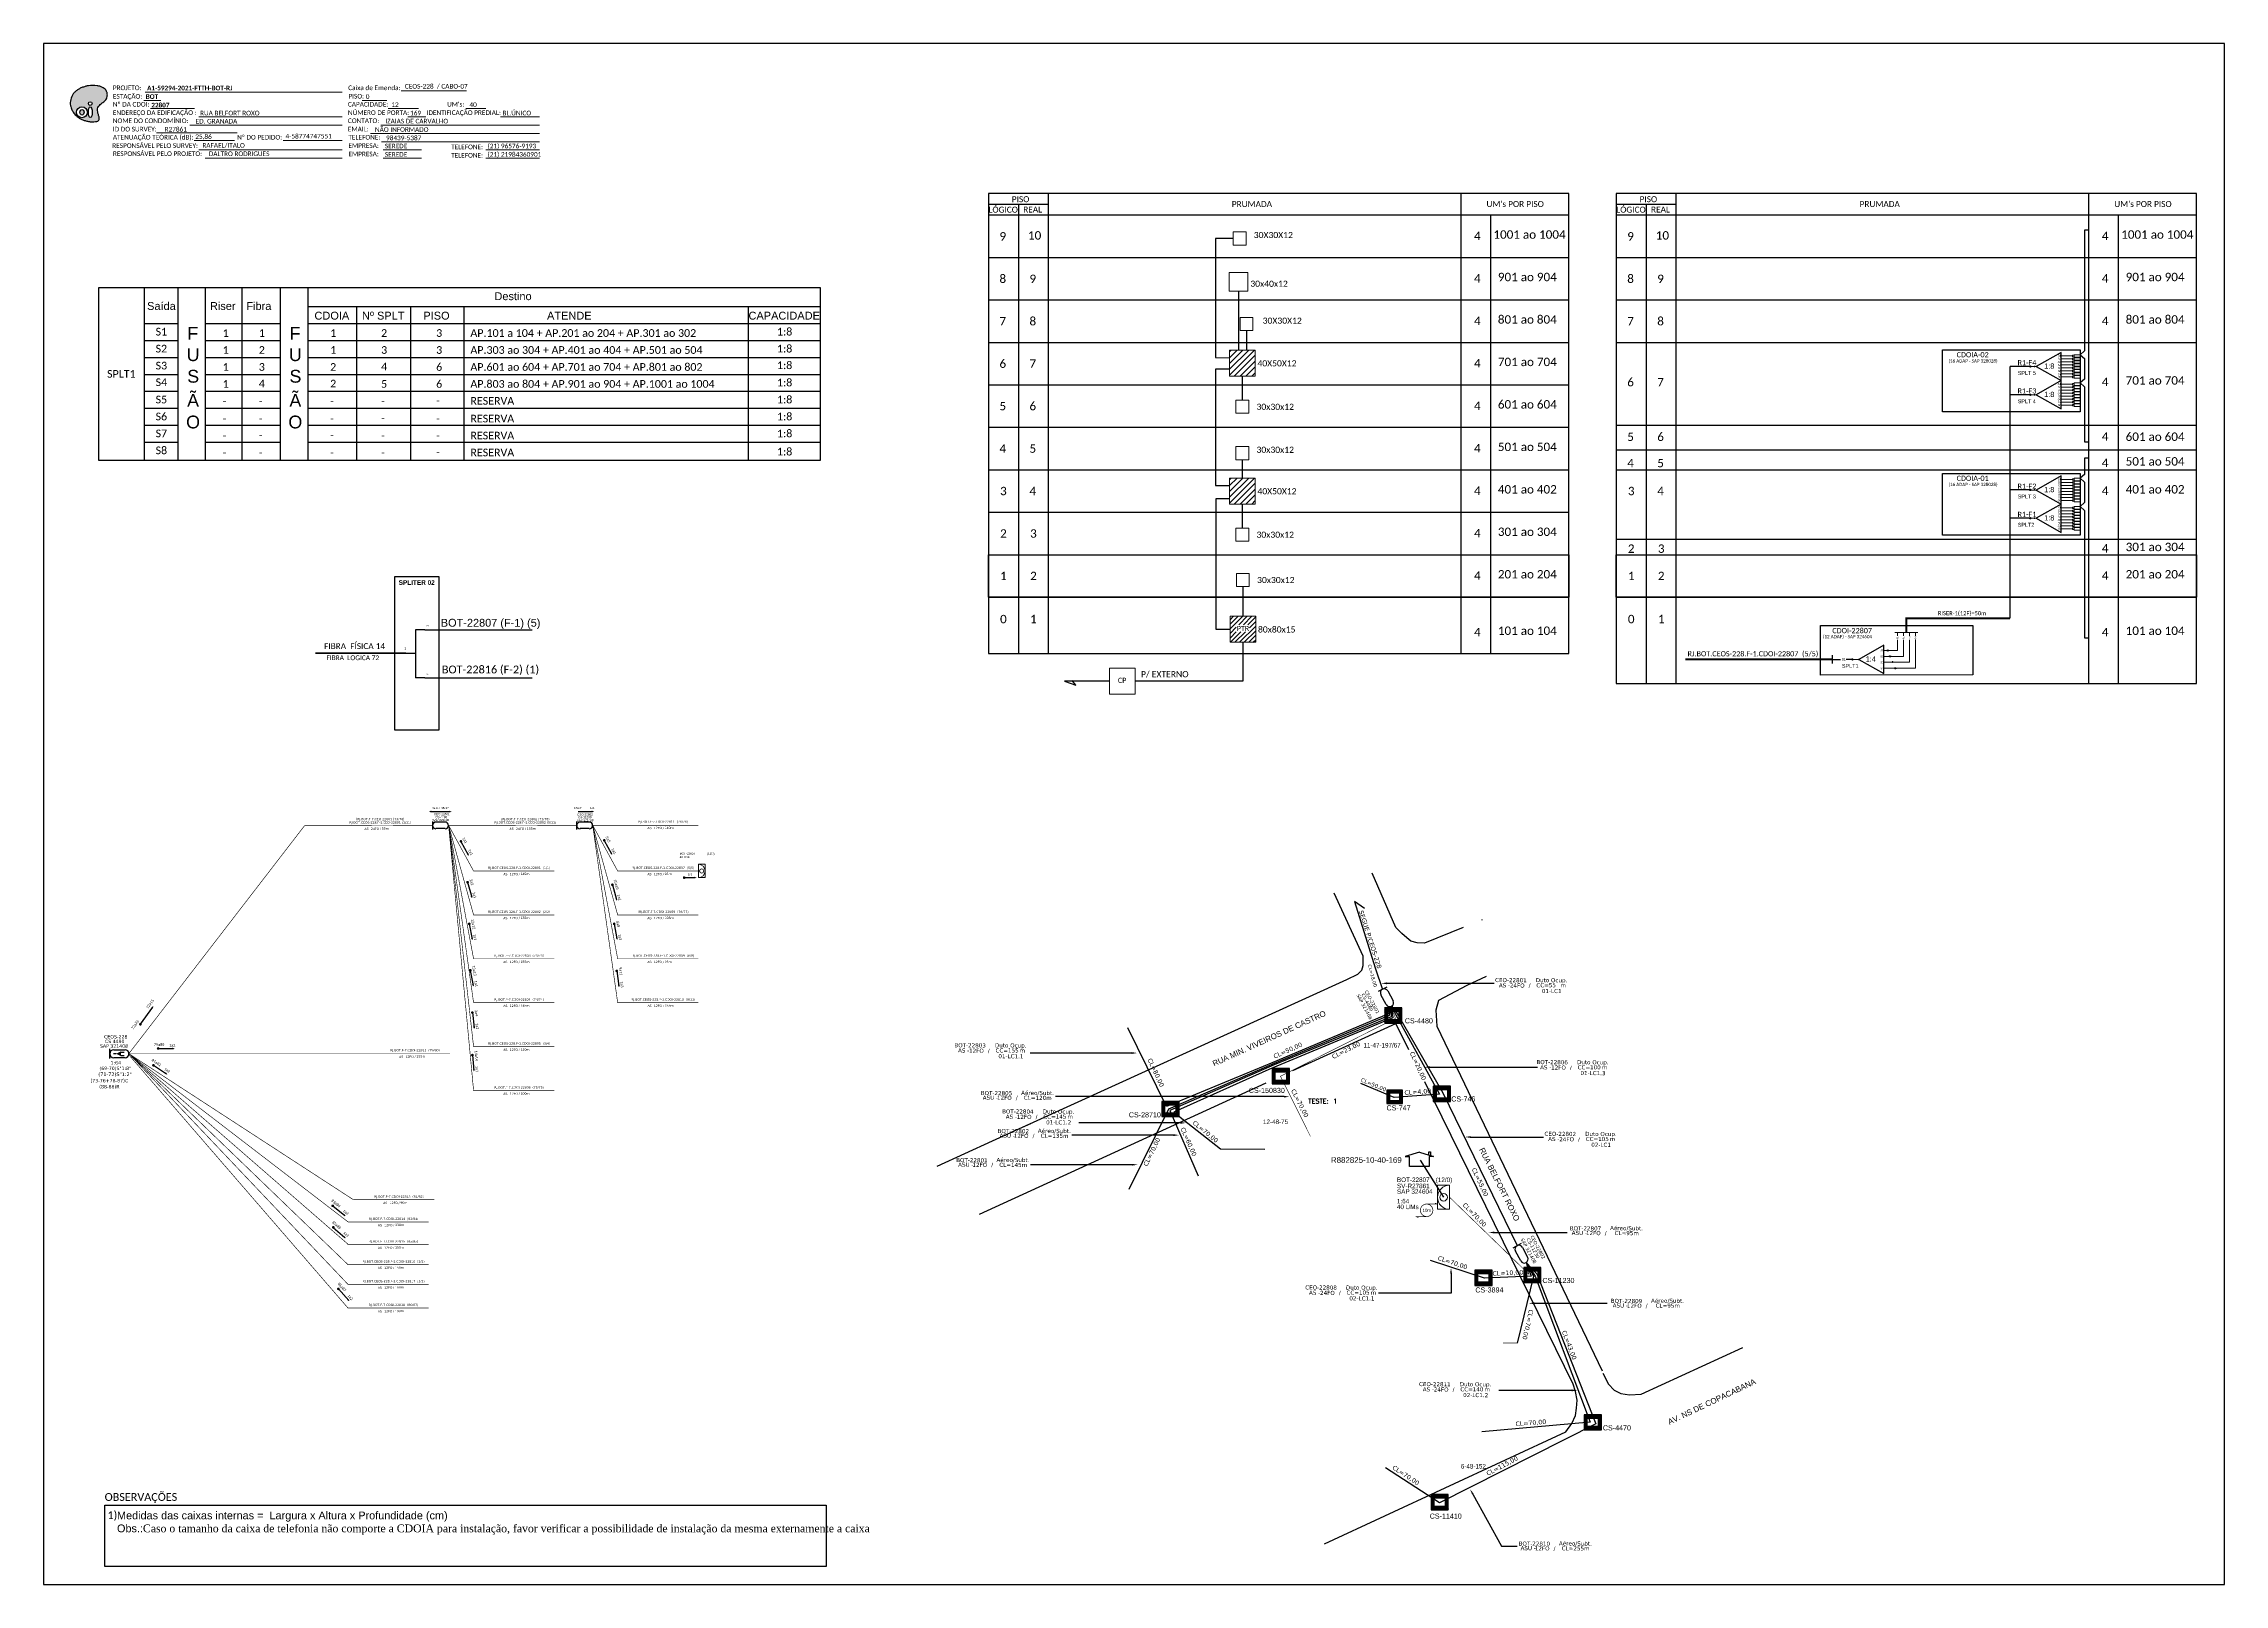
# Model space of a CAD drawing. Header units: metres. Extents: x -1286 to -445, y -500 to 94.
import ezdxf
from ezdxf import colors
from ezdxf.entities.mleader import LeaderData, LeaderLine
from ezdxf.enums import TextEntityAlignment as Align
from ezdxf.math import Vec2, Vec3

# ---------------------------------------------------------------- set-up
doc = ezdxf.new("R2010")
doc.units = ezdxf.units.M
for name, color, linetype in [('10.1-Caixas Subterrâneas', 5, 'Continuous'), ('20.4-CEOS', 1, 'Continuous'), ('20.5-CEO', 1, 'Continuous'), ('CAP a instalar', 1, 'Continuous'), ('CAP_A_INSTALAR', 1, 'Continuous'), ('CD a instalar', 1, 'Continuous'), ('CELULAS_GPON', 7, 'Continuous'), ('Folga', 1, 'Continuous'), ('INDICAÇÃO', 7, 'Continuous'), ('label_cabos', 7, 'Continuous'), ('Legenda', 1, 'Continuous'), ('LOGRADOURO', 5, 'Continuous'), ('MUB', 252, 'Continuous'), ('SETA', 7, 'Continuous'), ('surveys', 7, 'Continuous'), ('surveys legendas', 7, 'Continuous'), ('texto', 255, 'Continuous')]:
    doc.layers.add(name, color=color, linetype=linetype)
for name, color, linetype, lineweight in [("20.0-LEGENDA DOS CDO'S", 1, 'Continuous', 0), ('20.1-CDO_INTERIOR', 1, 'Continuous', 0), ('20.2-CDO_POSTE', 1, 'Continuous', 5), ('40.1-ETIQUETAS', 1, 'Continuous', 20)]:
    doc.layers.add(name, color=color, linetype=linetype, lineweight=lineweight)
doc.layers.add('DROP DE CLIENTE', color=140, linetype='Continuous', plot=False)
doc.layers.add('EXTRA', color=50, linetype='Continuous', plot=False)
doc.styles.add('ARIAL', font='arial.ttf')
doc.styles.add('ROMANS', font='romans.shx')
doc.styles.add('siredit', font='verdana.ttf')
doc.styles.add('WMF-Calibri0', font='calibri.ttf')
doc.styles.add('WMF-Calibri1', font='calibrib.ttf')
doc.linetypes.add('FENCELINE1', pattern='A,0.25,-0.1,[133,ltypeshp.shx,S=0.1,R=0,X=-0.1,Y=0],-0.1,1', length=1.45)

# ---------------------------------------------------------------- blocks, each defined once
blk = doc.blocks.new('OI')
h = blk.add_hatch(color=40)
edge = h.paths.add_edge_path()
edge.add_spline(control_points=[(4.35, -0.67), (3.92, -0.99), (3.26, -1.5), (2.81, -2.59), (2.9, -3.5), (3.06, -4.27), (3.31, -4.85), (3.37, -5.39), (3.4, -5.88), (3.2, -6.4), (2.54, -6.61), (1.65, -6.63), (0.55, -6.67), (-0.56, -6.42), (-1.61, -6.14), (-2.77, -5.61), (-3.92, -4.77), (-4.89, -3.7), (-5.34, -2.65), (-5.6, -1.94), (-5.85, -0.96), (-5.71, 0.47), (-5.1, 2.02), (-4.14, 3.02), (-3.3, 3.61), (-2.37, 4.16), (-1.36, 4.44), (-0.56, 4.7), (0.79, 4.85), (2.24, 4.97), (3.79, 4.57), (4.67, 4.21), (5.44, 3.65), (5.76, 2.99), (6.03, 2.21), (6.01, 1.46), (5.72, 0.64), (5.31, 0.08), (4.88, -0.38), (4.51, -0.55), (4.35, -0.67)], knot_values=[0, 0, 0, 0, 1.60434, 2.417191, 3.427595, 4.282808, 4.776746, 5.304182, 5.888771, 6.258406, 6.858137, 7.79129, 8.986195, 10.124242, 11.187857, 12.242908, 13.953784, 15.414161, 16.515391, 17.349188, 17.675853, 19.552021, 21.515531, 22.568638, 23.63245, 24.621084, 25.782718, 26.745347, 27.142653, 29.870543, 31.004649, 31.921532, 32.709589, 33.801391, 34.042471, 35.192333, 35.971461, 36.628871, 37.254359, 37.836911, 37.836911, 37.836911, 37.836911], degree=3, periodic=0)
h.paths.add_polyline_path([(1.13, -0.87, -1), (-0.04, -0.87, -1)], flags=16)
edge = h.paths.add_edge_path(flags=16)
edge.add_ellipse((0.56, -3.59), major_axis=(-0.02, 1.71), ratio=0.361305, start_angle=0, end_angle=360)
h.paths.add_polyline_path([(-0.36, -3.62, -1), (-3.8, -3.62, -1)], flags=16)
edge = h.paths.add_edge_path(flags=0)
edge.add_ellipse((-2.08, -3.62), major_axis=(0, 0.885), ratio=0.758294, start_angle=0, end_angle=360)
at = {"color": 40}
for centre, radius in [((-2.08, -3.62), 1.72), ((0.54, -0.87), 0.587)]:
    blk.add_circle(centre, radius, dxfattribs=at)
blk.add_ellipse((-2.08, -3.62), major_axis=(0, 0.885), ratio=0.758294, start_param=-3.141592653589792, end_param=3.141592653589792, dxfattribs=at)
blk.add_ellipse((0.56, -3.59), major_axis=(-0.02, 1.71), ratio=0.361305, dxfattribs=at)
at = {"color": 40, "start_tangent": (-0.800898, -0.598801), "end_tangent": (-0.800898, -0.598801)}
blk.add_spline([(4.35, -0.67), (3.2, -1.78), (2.9, -2.54), (2.92, -3.55), (3.12, -4.38), (3.28, -4.85), (3.37, -5.37), (3.35, -5.95), (3.2, -6.29), (2.66, -6.55), (1.73, -6.63), (0.54, -6.62), (-0.58, -6.41), (-1.6, -6.11), (-2.56, -5.67), (-3.95, -4.67), (-4.89, -3.56), (-5.37, -2.56), (-5.64, -1.78), (-5.72, -1.46), (-5.63, 0.42), (-4.84, 2.22), (-4.13, 2.99), (-3.27, 3.62), (-2.4, 4.09), (-1.3, 4.47), (-0.37, 4.72), (0.02, 4.77), (2.75, 4.8), (3.85, 4.53), (4.69, 4.16), (5.31, 3.68), (5.85, 2.73), (5.93, 2.5), (5.94, 1.35), (5.67, 0.62), (5.29, 0.08), (4.84, -0.36), (4.35, -0.67)], degree=3, dxfattribs=at)
blk = doc.blocks.new('SPLT_1-8_SC-APC')
at = {"color": 1, "lineweight": 0}
blk.add_lwpolyline([(-17.04, -7.55), (-19.26, -7.55)], dxfattribs=at)
at = {"color": 1}
blk.add_lwpolyline([(-7.37, -2.1), (-17.04, -7.55), (-7.37, -13), (-7.37, -2.1)], dxfattribs=at)
at = {"color": 3, "lineweight": 0}
for points in [[(-2.99, -3.51), (-7.37, -3.51)], [(-7.37, -4.66), (-2.99, -4.66)], [(-7.37, -5.82), (-2.99, -5.82)], [(-7.37, -6.97), (-2.99, -6.97)], [(-7.37, -8.12), (-2.99, -8.12)], [(-2.41, -3.02), (-2.41, -4)], [(-2.41, -3.02), (0, -3.02)], [(-2.41, -4), (0, -4)], [(-2.41, -4.17), (-2.41, -5.16)], [(-2.41, -4.17), (0, -4.17)], [(-2.41, -5.16), (0, -5.16)], [(-2.41, -5.32), (-2.41, -6.31)], [(-2.41, -5.32), (0, -5.32)], [(-2.41, -6.31), (0, -6.31)], [(-2.41, -6.48), (-2.41, -7.46)], [(-2.41, -6.48), (0, -6.48)], [(-2.41, -7.46), (0, -7.46)], [(-2.41, -7.63), (-2.41, -8.62)], [(-2.41, -7.63), (0, -7.63)], [(-7.37, -9.28), (-2.99, -9.28)], [(-7.37, -10.43), (-2.99, -10.43)], [(-7.37, -11.58), (-2.99, -11.58)], [(-2.41, -8.62), (0, -8.62)], [(-2.41, -8.78), (-2.41, -9.77)], [(-2.41, -8.78), (0, -8.78)], [(-2.41, -9.77), (0, -9.77)], [(-2.41, -9.94), (-2.41, -10.92)], [(-2.41, -9.94), (0, -9.94)], [(-2.41, -10.92), (0, -10.92)], [(-2.41, -11.09), (-2.41, -12.08)], [(-2.41, -11.09), (0, -11.09)], [(-2.41, -12.08), (0, -12.08)]]:
    blk.add_lwpolyline(points, dxfattribs=at)
for points in [[(-2.99, -3.22), (-2.41, -3.22), (-2.41, -3.8), (-2.99, -3.8)], [(-2.99, -4.38), (-2.41, -4.38), (-2.41, -4.95), (-2.99, -4.95)], [(-2.99, -5.53), (-2.41, -5.53), (-2.41, -6.1), (-2.99, -6.1)], [(-2.99, -6.68), (-2.41, -6.68), (-2.41, -7.26), (-2.99, -7.26)], [(-2.99, -7.84), (-2.41, -7.84), (-2.41, -8.41), (-2.99, -8.41)], [(-2.99, -8.99), (-2.41, -8.99), (-2.41, -9.56), (-2.99, -9.56)], [(-2.99, -10.14), (-2.41, -10.14), (-2.41, -10.72), (-2.99, -10.72)], [(-2.99, -11.3), (-2.41, -11.3), (-2.41, -11.87), (-2.99, -11.87)]]:
    blk.add_lwpolyline(points, close=True, dxfattribs=at)
at = {"color": 1, "style": 'ARIAL'}
for s, height, p in [('1:8', 2, (-13.91, -8.4)), ('S1', 0.75, (-8.74, -3.78)), ('S2', 0.75, (-8.74, -4.97)), ('S3', 0.75, (-8.74, -6.18)), ('S4', 0.75, (-8.74, -7.36)), ('S5', 0.75, (-8.74, -8.57)), ('S6', 0.75, (-8.74, -9.69)), ('S7', 0.75, (-8.74, -10.78)), ('S8', 0.75, (-8.74, -11.9))]:
    blk.add_text(s, height=height, dxfattribs=at).set_placement(p)
blk = doc.blocks.new('SPLITTER_')
blk.add_point((0, 0))
at = {"style": 'ARIAL', "flags": 4}
blk.add_attdef('SPLT', (0, -3.26), '', height=1.5, dxfattribs=at)
blk = doc.blocks.new('*X70')
at = {"color": 0, "linetype": 'Continuous'}
for p, q in [((-1.25, 0.34099), (-0.49099, 1.1)), ((-1.25, 0.517767), (-0.667767, 1.1)), ((-1.25, 0.694544), (-0.844544, 1.1)), ((-1.25, 0.87132), (-1.02132, 1.1)), ((-1.25, 1.048097), (-1.198097, 1.1)), ((-1.25, 0.164214), (-0.8035, 0.610714)), ((-1.25, -0.012563), (-0.8035, 0.433937)), ((-1.25, -0.18934), (-0.8035, 0.25716)), ((-1.25, -0.366117), (-0.8035, 0.080383)), ((-0.789214, 0.625), (-0.314214, 1.1)), ((-0.612437, 0.625), (-0.137437, 1.1)), ((-0.43566, 0.625), (0.03934, 1.1)), ((-0.258883, 0.625), (0.216117, 1.1)), ((-0.082107, 0.625), (0.392893, 1.1)), ((0.09467, 0.625), (0.56967, 1.1)), ((0.271447, 0.625), (0.746447, 1.1)), ((0.448223, 0.625), (0.923223, 1.1)), ((0.625, 0.625), (1.1, 1.1)), ((0.801777, 0.625), (1.25, 1.073223)), ((0.8035, 0.449947), (1.25, 0.896447)), ((0.8035, 0.27317), (1.25, 0.71967)), ((0.8035, 0.096393), (1.25, 0.542893)), ((0.8035, -0.080383), (1.25, 0.366117)), ((0.8035, -0.25716), (1.25, 0.18934)), ((0.8035, -0.433937), (1.25, 0.012563)), ((-1.25, -0.542893), (-0.8035, -0.096393)), ((-1.25, -0.71967), (-0.8035, -0.27317)), ((-1.25, -0.896447), (-0.8035, -0.449947)), ((-1.25, -1.073223), (-0.801777, -0.625)), ((-1.1, -1.1), (-0.625, -0.625)), ((-0.923223, -1.1), (-0.448223, -0.625)), ((-0.746447, -1.1), (-0.271447, -0.625)), ((-0.56967, -1.1), (-0.09467, -0.625)), ((-0.392893, -1.1), (0.082107, -0.625)), ((-0.216117, -1.1), (0.258883, -0.625)), ((-0.03934, -1.1), (0.43566, -0.625)), ((0.137437, -1.1), (0.612437, -0.625)), ((0.314214, -1.1), (0.789214, -0.625)), ((0.49099, -1.1), (1.25, -0.34099)), ((0.667767, -1.1), (1.25, -0.517767)), ((0.8035, -0.610714), (1.25, -0.164214)), ((0.844544, -1.1), (1.25, -0.694544)), ((1.02132, -1.1), (1.25, -0.87132)), ((1.198097, -1.1), (1.25, -1.048097))]:
    blk.add_line(p, q, dxfattribs=at)
blk = doc.blocks.new('MANHOLE_MQ')
at = {"color": 0, "linetype": 'Continuous'}
for p, q in [((0.0000062, 0.0000057), (-0.0000063, 0.0000057)), ((-0.0000063, 0.0000057), (-0.0000063, -0.0000053)), ((-0.000004, 0.0000033), (0.000004, 0.0000033)), ((-0.000004, -0.0000029), (-0.000004, 0.0000033)), ((0.000004, 0.0000033), (0.000004, -0.0000029)), ((0.0000062, -0.0000053), (0.0000062, 0.0000057)), ((-0.0000063, -0.0000053), (0.0000062, -0.0000053)), ((0.000004, -0.0000029), (-0.000004, -0.0000029)), ((0.000004, -0.0000029), (0.000004, -0.0000029))]:
    blk.add_line(p, q, dxfattribs=at)
at = {"color": 0, "linetype": 'Continuous', "xscale": 5e-06, "yscale": 5e-06, "zscale": 1e-05}
blk.add_blockref('*X70', (0, 0.0000002), dxfattribs=at)
blk = doc.blocks.new('Teste  FTTH')
at = {"color": 0, "lineweight": 0, "style": 'ROMANS'}
for tag, p in [('TESTE', (-2.3, -0.29)), ('QTDE', (0.21, -0.29))]:
    blk.add_attdef(tag, p, '', height=0.48, dxfattribs=at)
for tag, p, flags in [('FID', (-2.23, -1.25), 1), ('FATOR', (-2.23, -2.03), 3), ('ID_ATIVIDADE', (-2.23, -2.72), 3)]:
    blk.add_attdef(tag, p, '', height=0.48, dxfattribs=dict(at, flags=flags))
blk = doc.blocks.new('Inst CB DT OCUP CFOA-SM-AS-80-TS-24')
at = {"layer": 'label_cabos', "color": 0, "style": 'siredit'}
for tag, flags, p in [('ID_ATIVIDADE', 3, (1.31, 2.67)), ('FATOR', 1, (11.56, 2.55))]:
    blk.add_attdef(tag, text='', height=1, rotation=359.69, dxfattribs=dict(at, flags=flags)).set_placement(p, align=Align.MIDDLE_CENTER)
for tag, p in [('TIPO_CABO', (1.76, 0)), ('DESTINO_CABO', (3.13, 1.26)), ('CABO', (4.69, -0.05)), ('/', (7.71, -0.05)), ('LANCE', (10.91, 0)), ('TIPO_CABO', (13.11, 1.24)), ('UND', (15.96, 0)), ('FID', (13.15, -1.41))]:
    blk.add_attdef(tag, text='', height=1, rotation=359.69, dxfattribs=at).set_placement(p, align=Align.MIDDLE_CENTER)
blk.add_attdef('QTDE', (12.43, -0.47), '', height=1, rotation=359.69, dxfattribs=at)
blk = doc.blocks.new('LEGENDA DOS CABOS')
at = {"layer": 'EXTRA', "color": 0, "style": 'siredit'}
for tag, p in [('ID', (4.6, 0.97)), ('XX', (9.03, 0.97))]:
    blk.add_attdef(tag, text='', height=0.48, rotation=359.69, dxfattribs=at).set_placement(p, align=Align.MIDDLE_CENTER)
at = {"layer": 'Legenda', "color": 0, "style": 'siredit'}
for tag, p in [('TIPO_CABO', (1.31, 0)), ('CABO', (4.69, -0.05)), ('/', (6.81, -0.05)), ('METROS', (10.03, -0.05))]:
    blk.add_attdef(tag, text='', height=0.8, rotation=359.69, dxfattribs=at).set_placement(p, align=Align.MIDDLE_CENTER)
blk = doc.blocks.new('A$C07E14978')
at = {"layer": 'Folga', "color": 0, "const_width": 0.137}
for points in [[(2.23, 0.28), (0.03, 0.28), (0.47, 0.06)], [(2.23, 2.92), (4.42, 2.92), (3.98, 3.13)]]:
    blk.add_lwpolyline(points, dxfattribs=at)
at = {"layer": 'Folga', "color": 0, "const_width": 0.146}
blk.add_lwpolyline([(2.23, 2.92, 1.000012), (2.23, 0.28, 0.999978)], format="xyb", close=True, dxfattribs=at)
at = {"layer": 'Folga', "color": 0}
blk.add_text('10m', height=0.659, dxfattribs=at).set_placement((1.38, 1.27))
blk = doc.blocks.new('ETIQUETA_RS5F')
at = {"layer": '40.1-ETIQUETAS', "color": 0, "style": 'siredit'}
blk.add_text('/', height=1.5, dxfattribs=at).set_placement((1.6, -2), align=Align.MIDDLE_RIGHT)
for tag, p in [('ETIQUETA_R_SECUNDARIA', (1.2, 2.1)), ('ETIQUETA_R_PRIMARIA', (1.2, 4.1)), ('F_ATIVAS/F_MORTAS', (1.1, -4.2))]:
    blk.add_attdef(tag, text='', height=1.5, dxfattribs=at).set_placement(p, align=Align.MIDDLE_CENTER)
for tag, p in [('TIPO_CABO', (-6.6, -2.1)), ('CAP_CABO', (0.4, -2.1))]:
    blk.add_attdef(tag, text='', height=1.5, dxfattribs=at).set_placement(p, align=Align.MIDDLE_RIGHT)
for tag, p in [('FUSÃO_1', (0.8, -8.4)), ('FUSÃO_2', (0.8, -10.6)), ('FUSÃO_3', (0.8, -12.9)), ('FUSÃO_4', (0.8, -15.1)), ('FUSÃO_5', (0.8, -17.2))]:
    blk.add_attdef(tag, text='', height=1.5, dxfattribs=at).set_placement(p, align=Align.CENTER)
blk.add_attdef('METROS', text='', height=1.5, dxfattribs=at).set_placement((2.1, -2), align=Align.MIDDLE_LEFT)
blk = doc.blocks.new('CDOE-TEXTO PADRÃO')
at = {"layer": "20.0-LEGENDA DOS CDO'S", "color": 0, "style": 'ARIAL'}
for tag, p in [('CDO_N', (0.5, 7.4)), ('CORDOALHA', (0.5, 4.3)), ('SAP', (0.5, 1.7)), ('SPLITER_1', (0.6, -0.9)), ('SPLITER_2', (0.6, -3.5)), ('(XX-XX_F)S', (0.5, -8.3)), ('(XX-XX_L)S', (0.5, -10.8)), ('UMS', (0.5, -13.1))]:
    blk.add_attdef(tag, p, '', height=1.7, rotation=0.118, dxfattribs=at)
blk.add_attdef('FIBRAS_UTILIZADAS', text='', height=1.7, rotation=0.118, dxfattribs=at).set_placement((19.8, 7.4), align=Align.CENTER)
blk = doc.blocks.new('CEO')
at = {"layer": '20.4-CEOS', "color": 0}
for p, q in [((33949.5, 58973.8), (33949.5, 58980.6)), ((33952.3, 58980.1), (33960.2, 58980.1)), ((33960.2, 58974.4), (33952.3, 58974.4))]:
    blk.add_line(p, q, dxfattribs=at)
for centre, start, end in [((33952.3, 58977.2), 90, 270), ((33960.2, 58977.2), 270, 90)]:
    blk.add_arc(centre, 2.83, start, end, dxfattribs=at)
at = {"layer": '20.4-CEOS', "color": 7, "style": 'siredit'}
for tag, p in [('Nº_DA_CEOS', (33956.3, 58990.5)), ('LOCAL', (33956.3, 58987.3)), ('SAP', (33956.3, 58983.8)), ('RACIO_SPLITAGEM', (33956.3, 58972.7)), ('FIBRAS_SPLITTER', (33956.3, 58968.7)), ('RESERVA_FINAIS', (33956.3, 58962)), ('FIBRAS_TOP_C', (33956.3, 58965.1))]:
    blk.add_attdef(tag, text='', height=2.4, dxfattribs=at).set_placement(p, align=Align.TOP_CENTER)

msp = doc.modelspace()

# ---------------------------------------------------------------- hatches: boundary and pattern name
h = msp.add_hatch(color=3)
h.dxf.hatch_style = 1
edge = h.paths.add_edge_path()
edge.add_arc((-519.85, -30.27), 0.256, 0, 360)
h = msp.add_hatch(color=3)
h.dxf.hatch_style = 1
edge = h.paths.add_edge_path()
edge.add_arc((-519.85, -41.17), 0.256, 0, 360)
h = msp.add_hatch(color=3)
h.dxf.hatch_style = 1
edge = h.paths.add_edge_path()
edge.add_arc((-519.85, -77.89), 0.256, 0, 360)
h = msp.add_hatch(color=3)
h.dxf.hatch_style = 1
edge = h.paths.add_edge_path()
edge.add_arc((-519.85, -88.79), 0.256, 0, 360)
h = msp.add_hatch()
h.set_pattern_fill('ANSI31', color=1, scale=10, style=0)
h.set_pattern_definition([(45, (-1442.0157, -522.1727), (-0.8838835, 0.8838835), [])])
h.paths.add_polyline_path([(-828.54, -136.59), (-818.64, -136.59), (-818.64, -126.55), (-828.54, -126.55)])
h.paths.add_polyline_path([(-826.11, -132.55), (-821.07, -132.56), (-821.07, -129.83), (-826.11, -129.83)], flags=16)
at = {"lineweight": 0}
h = msp.add_hatch(color=3, dxfattribs=at)
h.dxf.hatch_style = 1
edge = h.paths.add_edge_path()
edge.add_arc((-588.52, -143.2), 0.256, 0, 360)
h = msp.add_hatch(color=3)
h.dxf.hatch_style = 1
edge = h.paths.add_edge_path()
edge.add_arc((-574.88, -139.78), 0.242, 0, 360)
h = msp.add_hatch(color=3)
h.dxf.hatch_style = 1
edge = h.paths.add_edge_path()
edge.add_arc((-574, -142.03), 0.242, 0, 360)
h = msp.add_hatch(color=3)
h.dxf.hatch_style = 1
edge = h.paths.add_edge_path()
edge.add_arc((-573, -144.33), 0.242, 0, 360)
h = msp.add_hatch(color=3)
h.dxf.hatch_style = 1
edge = h.paths.add_edge_path()
edge.add_arc((-572, -146.64), 0.242, 0, 360)

# ---------------------------------------------------------------- linework, layer by layer
for p, q in [((-921.71, 28.14), (-921.71, -140.98)), ((-697.93, -140.98), (-697.93, 28.14)), ((-679.61, 28.14), (-679.61, -152.52)), ((-455.83, -152.52), (-455.83, 28.14)), ((-1264.82, 0.12), (-986.64, 0.12)), ((-1264.82, -66.47), (-1264.82, 0.12)), ((-1247.25, 0.12), (-1247.25, -66.47)), ((-1234.27, 0.12), (-1234.27, -66.47)), ((-1223.6, -66.47), (-1223.6, 0.12)), ((-1209.67, 0.12), (-1209.67, -66.47)), ((-1194.82, 0.12), (-1194.82, -66.47)), ((-1184.14, 0.12), (-1184.14, -66.47)), ((-986.64, 0.12), (-986.64, -66.47)), ((-1184.14, -7.15), (-986.64, -7.15)), ((-1165.35, -7.15), (-1165.35, -66.47)), ((-1144.64, -7.15), (-1144.64, -66.47)), ((-1123.97, -7.15), (-1123.97, -66.47)), ((-1014.3, -7.15), (-1014.3, -66.47)), ((-1247.25, -13.69), (-1234.27, -13.69)), ((-1223.6, -13.69), (-1194.82, -13.69)), ((-1184.14, -13.69), (-986.64, -13.69)), ((-1247.25, -20.23), (-1234.27, -20.23)), ((-1223.6, -20.23), (-1194.82, -20.23)), ((-1184.14, -20.23), (-986.64, -20.23)), ((-1247.25, -26.77), (-1234.27, -26.77)), ((-1247.25, -33.31), (-1234.27, -33.31)), ((-1223.6, -26.77), (-1194.82, -26.77)), ((-1223.6, -33.31), (-1194.82, -33.31)), ((-1184.14, -26.77), (-986.64, -26.77)), ((-1184.14, -33.31), (-986.64, -33.31)), ((-1247.25, -39.84), (-1234.27, -39.84)), ((-1223.6, -39.84), (-1194.82, -39.84)), ((-1184.14, -39.84), (-986.64, -39.84)), ((-1247.25, -46.38), (-1234.27, -46.38)), ((-1223.6, -46.38), (-1194.82, -46.38)), ((-1184.14, -46.38), (-986.64, -46.38)), ((-1247.25, -52.92), (-1234.27, -52.92)), ((-1223.6, -52.92), (-1194.82, -52.92)), ((-1184.14, -52.92), (-986.64, -52.92)), ((-986.64, -66.47), (-1264.82, -66.47)), ((-1247.25, -59.46), (-1234.27, -59.46)), ((-1223.6, -59.46), (-1194.82, -59.46)), ((-1184.14, -59.46), (-986.64, -59.46))]:
    msp.add_line(p, q)
at = {"color": 1, "linetype": 'Continuous'}
for p, q in [((-828.75, -24.63), (-828.08, -23.96)), ((-828.75, -26.88), (-825.83, -23.96)), ((-828.75, -29.12), (-823.59, -23.96)), ((-828.75, -31.37), (-821.34, -23.96)), ((-828.75, -33.61), (-819.1, -23.96)), ((-826.89, -34), (-818.84, -25.95)), ((-824.65, -34), (-818.84, -28.2)), ((-822.4, -34), (-818.84, -30.44)), ((-820.16, -34), (-818.84, -32.69)), ((-828.75, -73.94), (-828.08, -73.27)), ((-828.75, -76.18), (-825.83, -73.27)), ((-828.75, -78.43), (-823.59, -73.27)), ((-828.75, -80.67), (-821.34, -73.27)), ((-828.75, -82.92), (-819.1, -73.27)), ((-826.89, -83.31), (-818.84, -75.26)), ((-824.65, -83.31), (-818.84, -77.51)), ((-822.4, -83.31), (-818.84, -79.75)), ((-820.16, -83.31), (-818.84, -82))]:
    msp.add_line(p, q, dxfattribs=at)
at = {"color": 7, "linetype": 'Continuous'}
for p, q in [((-1139.09, -131.79), (-1142.6, -131.79)), ((-1142.6, -131.79), (-1142.6, -150.34)), ((-1146.43, -140.75), (-1142.8, -140.75)), ((-1139.09, -150.34), (-1142.6, -150.34))]:
    msp.add_line(p, q, dxfattribs=at)
at = {"color": 10, "linetype": 'Continuous'}
for p, q in [((-1139.09, -131.78), (-1097.71, -131.79)), ((-1139.09, -150.33), (-1097.71, -150.34))]:
    msp.add_line(p, q, dxfattribs=at)
at = {"color": 1, "linetype": 'Continuous', "lineweight": 60}
msp.add_line((-1146.43, -140.75), (-1181.22, -140.86), dxfattribs=at)
at = {"color": 0}
for p, q in [((-1262.5, -469.23), (-984.25, -469.23)), ((-1262.5, -492.93), (-1262.5, -469.23)), ((-984.25, -469.23), (-984.25, -492.93)), ((-984.25, -492.93), (-1262.5, -492.93))]:
    msp.add_line(p, q, dxfattribs=at)
msp.add_lwpolyline([(-1286.07, -499.81), (-445.07, -499.81), (-445.07, 94.19), (-1286.07, 94.19)], close=True)
at = {"color": 7, "lineweight": 0}
for points in [[(-1148.15, 76.01), (-1123.01, 76.01)], [(-1247.47, 72.24), (-1240.92, 72.24)], [(-1246.96, 75.52), (-1170.98, 75.52)], [(-1244.81, 69.17), (-1227.84, 69.17)], [(-1163.19, 72.28), (-1153.71, 72.28)], [(-1153.14, 69.17), (-1141.52, 69.17)], [(-1123.2, 69.17), (-1115.53, 69.17)], [(-1242.49, 59.75), (-1211.44, 59.75)], [(-1229.65, 62.82), (-1170.98, 62.82)], [(-1226.24, 65.93), (-1170.98, 65.93)], [(-1160.06, 59.58), (-1094.8, 59.58)], [(-1156.02, 62.82), (-1094.8, 62.82)], [(-1145.56, 65.93), (-1138.61, 65.93)], [(-1109.86, 65.93), (-1094.82, 65.93)], [(-1227.96, 56.79), (-1212.45, 56.79)], [(-1226.24, 53.23), (-1170.98, 53.23)], [(-1193.73, 56.79), (-1170.96, 56.79)], [(-1155.78, 56.34), (-1094.8, 56.34)], [(-1155.17, 53.23), (-1140.37, 53.23)], [(-1115.57, 53.23), (-1094.8, 53.23)], [(-1223.75, 49.99), (-1170.98, 49.99)], [(-1155.17, 49.99), (-1140.37, 49.99)], [(-1115.57, 49.99), (-1094.8, 49.99)], [(-576.38, -139.78), (-574.91, -139.78)], [(-576.38, -142.03), (-574.01, -142.03)], [(-576.38, -144.33), (-572.97, -144.33)], [(-576.38, -146.64), (-572, -146.64)]]:
    msp.add_lwpolyline(points, dxfattribs=at)
at = {"color": 0}
for points in [[(-697.93, 36.37), (-921.71, 36.37)], [(-455.83, 36.37), (-679.61, 36.37)], [(-921.71, 32.26), (-898.57, 32.26)], [(-921.71, 28.14), (-697.93, 28.14)], [(-679.61, 32.26), (-656.46, 32.26)], [(-679.61, 28.14), (-455.83, 28.14)]]:
    msp.add_lwpolyline(points, dxfattribs=at)
for points in [[(-921.71, 36.37), (-921.71, 28.14)], [(-898.57, 28.14), (-898.57, 36.37)], [(-739.52, 36.37), (-739.52, 28.14)], [(-697.93, 28.14), (-697.93, 36.37)], [(-679.61, 36.37), (-679.61, 28.14)], [(-656.46, 28.14), (-656.46, 36.37)], [(-497.42, 36.37), (-497.42, 28.14)], [(-455.83, 28.14), (-455.83, 36.37)], [(-921.71, 28.14), (-697.93, 28.14)], [(-921.71, 28.14), (-697.93, 28.14)], [(-921.71, 28.14), (-697.93, 28.14)], [(-910.14, 32.26), (-910.14, 28.14)], [(-910.14, 28.14), (-910.14, -140.98)], [(-898.57, -140.98), (-898.57, 28.14)], [(-739.52, 28.14), (-739.52, -140.98)], [(-727.95, -140.98), (-727.95, 28.14)], [(-679.61, 28.14), (-455.83, 28.14)], [(-679.61, 28.14), (-455.83, 28.14)], [(-679.61, 28.14), (-455.83, 28.14)], [(-668.04, 32.26), (-668.04, 28.14)], [(-668.04, 28.14), (-668.04, -152.52)], [(-656.46, -152.52), (-656.46, 28.14)], [(-497.42, 28.14), (-497.42, -152.52)], [(-485.85, -152.52), (-485.85, 28.14)], [(-921.71, 11.77), (-697.93, 11.77)], [(-679.61, 11.77), (-455.83, 11.77)], [(-921.71, -4.6), (-697.93, -4.6)], [(-679.61, -4.6), (-455.83, -4.6)], [(-921.71, -20.97), (-697.93, -20.97)], [(-679.61, -20.97), (-455.83, -20.97)], [(-921.71, -37.34), (-697.93, -37.34)], [(-921.71, -53.72), (-697.93, -53.72)], [(-679.61, -52.91), (-455.83, -52.91)], [(-679.61, -62.43), (-455.83, -62.43)], [(-921.71, -70.09), (-697.93, -70.09)], [(-679.61, -70.09), (-455.83, -70.09)], [(-921.71, -86.46), (-697.93, -86.46)], [(-679.61, -96.84), (-455.83, -96.84)], [(-921.71, -102.83), (-697.93, -102.83)], [(-679.61, -102.83), (-455.83, -102.83)], [(-921.71, -119.2), (-697.93, -119.2)], [(-679.61, -119.2), (-455.83, -119.2)]]:
    msp.add_lwpolyline(points)
at = {"color": 3}
for points in [[(-827.34, 19.09), (-834.2, 19.09), (-834.2, -26.86), (-828.75, -26.88)], [(-497.4, 22.27), (-499.05, 22.27), (-499.06, -24.23), (-500.62, -25.74), (-499.06, -27.25), (-499.06, -35.13), (-500.62, -36.64), (-499.06, -38.14), (-499.06, -59.29), (-497.41, -59.3)], [(-825.26, -1.29), (-825.23, -23.96)], [(-822.17, -16.46), (-822.16, -23.96)], [(-828.96, -31.25), (-834.2, -31.25), (-834.2, -76.17), (-828.75, -76.18)], [(-823.8, -34), (-823.79, -43.26)], [(-823.8, -66.24), (-823.8, -73.27)], [(-497.4, -65.66), (-499.05, -65.66), (-499.06, -71.86), (-500.62, -73.36), (-499.06, -74.87), (-499.06, -82.75), (-500.62, -84.26), (-499.06, -85.77), (-499.06, -134.9), (-497.41, -134.9)], [(-828.75, -81.34), (-833.99, -81.34), (-833.99, -131.56), (-828.54, -131.57)], [(-823.8, -83.31), (-823.79, -92.56)], [(-823.59, -115.1), (-823.59, -126.55)], [(-596.15, -143.19), (-593.07, -143.19)], [(-588.55, -143.19), (-590.92, -143.19)]]:
    msp.add_lwpolyline(points, dxfattribs=at)
at = {"lineweight": 0}
for points in [[(-822.37, 21.62), (-827.34, 21.62), (-827.34, 16.55), (-822.37, 16.55)], [(-821.7, 5.97), (-828.81, 5.97), (-828.81, -1.29), (-821.7, -1.29)], [(-819.68, -11.39), (-824.65, -11.39), (-824.65, -16.46), (-819.68, -16.46)], [(-821.32, -43.26), (-826.29, -43.26), (-826.29, -48.33), (-821.32, -48.33)], [(-821.32, -61.17), (-826.29, -61.17), (-826.29, -66.24), (-821.32, -66.24)], [(-821.32, -92.56), (-826.29, -92.56), (-826.29, -97.63), (-821.32, -97.63)], [(-821.11, -110.03), (-826.07, -110.03), (-826.07, -115.1), (-821.11, -115.1)]]:
    msp.add_lwpolyline(points, close=True, dxfattribs=at)
at = {"color": 1, "lineweight": 0}
for points in [[(-818.84, -23.96), (-828.75, -23.96), (-828.75, -34), (-818.84, -34)], [(-818.84, -73.27), (-828.75, -73.27), (-828.75, -83.31), (-818.84, -83.31)], [(-818.64, -126.55), (-828.54, -126.55), (-828.54, -136.59), (-818.64, -136.59)], [(-865.13, -146.53), (-875.04, -146.53), (-875.04, -156.57), (-865.13, -156.57)]]:
    msp.add_lwpolyline(points, close=True, dxfattribs=at)
at = {"color": 1}
for points in [[(-553.75, -23.84), (-500.62, -23.84), (-500.62, -47.73), (-553.75, -47.73)], [(-553.75, -71.47), (-500.62, -71.47), (-500.62, -95.36), (-553.75, -95.36)], [(-600.79, -130.19), (-542.12, -130.07), (-542.12, -149.17), (-600.79, -149.29)]]:
    msp.add_lwpolyline(points, close=True, dxfattribs=at)
at = {"color": 5}
for points in [[(-519.88, -30.27), (-527.73, -30.27)], [(-527.73, -127.32), (-527.73, -79.38), (-527.73, -30.27)], [(-519.88, -41.17), (-527.73, -41.17)], [(-519.88, -77.89), (-527.73, -77.89)], [(-519.88, -88.79), (-527.73, -88.79)]]:
    msp.add_lwpolyline(points, dxfattribs=at)
at = {"color": 7}
for points in [[(-921.71, -102.83), (-697.93, -102.83), (-697.93, -119.2), (-921.71, -119.2)], [(-679.61, -102.83), (-455.83, -102.83), (-455.83, -119.2), (-679.61, -119.2)], [(-1150.75, -170.37), (-1133.47, -170.37), (-1133.47, -111.35), (-1150.75, -111.35)]]:
    msp.add_lwpolyline(points, close=True, dxfattribs=at)
at = {"color": 5, "lineweight": 0}
for points in [[(-572.17, -132.86), (-563.26, -132.86)], [(-571.09, -132.86), (-571.09, -134.17)], [(-568.77, -132.86), (-568.77, -134.17)], [(-568.77, -132.86), (-568.77, -134.17)], [(-566.46, -132.86), (-566.46, -134.17)], [(-564.15, -132.86), (-564.15, -134.14)], [(-574.91, -139.78), (-571.09, -139.78), (-571.09, -135.6)], [(-574.01, -142.03), (-568.77, -142.03), (-568.77, -135.6)], [(-572.97, -144.33), (-566.46, -144.33), (-566.46, -135.6)], [(-572, -146.64), (-564.15, -146.64), (-564.15, -135.56)]]:
    msp.add_lwpolyline(points, dxfattribs=at)
at = {"color": 5}
msp.add_lwpolyline([(-567.72, -132.86, 0.8, 0.8, 0), (-567.72, -127.39, 0.8, 0.8, 0), (-527.73, -127.32, 0.8, 0.8, 0)], format="xyseb", dxfattribs=at)
at = {"color": 7}
for points in [[(-921.71, -140.98), (-697.93, -140.98)], [(-679.61, -152.52), (-455.83, -152.52)]]:
    msp.add_lwpolyline(points, dxfattribs=at)
at = {"color": 1}
for points in [[(-823.59, -136.59), (-823.59, -151.55), (-865.13, -151.55)], [(-596.15, -144.82), (-596.15, -141.56)], [(-576.38, -137.74), (-586.04, -143.19), (-576.38, -148.64), (-576.38, -137.74)], [(-887.98, -153.17), (-889.39, -151.34)], [(-892.39, -151.57), (-887.98, -153.17)], [(-875.04, -151.57), (-892.39, -151.57)]]:
    msp.add_lwpolyline(points, dxfattribs=at)
at = {"color": 1, "const_width": 0.8}
msp.add_lwpolyline([(-652.93, -143.19), (-596.15, -143.19)], dxfattribs=at)
at = {"color": 1, "lineweight": 0}
msp.add_lwpolyline([(-586.04, -143.19), (-588.27, -143.19)], dxfattribs=at)
at = {"color": 7, "const_width": 0.512}
for points in [[(-1125.26, -213.13, 1), (-1125.02, -213.58, 1)], [(-1069.99, -212.73, 1), (-1069.74, -213.18, 1)], [(-1039.17, -227.12, 1), (-1038.92, -227.57, 1)], [(-1122.69, -228.89, 1), (-1122.44, -229.34, 1)], [(-1066.85, -229.88, 1), (-1066.6, -230.32, 1)], [(-1122.06, -244.92, 1), (-1121.81, -245.37, 1)], [(-1066.16, -244.91, 1), (-1065.91, -245.35, 1)], [(-1121.63, -262.86, 1), (-1121.39, -263.31, 1)], [(-1065.18, -263.06, 1), (-1064.94, -263.51, 1)], [(-1248.84, -283.63, 1), (-1248.67, -284.11, 1)], [(-1120.84, -279.14, 1), (-1120.59, -279.59, 1)], [(-1242.02, -292.97, 1), (-1241.78, -293.41, 1)], [(-1243.83, -299.46, 1), (-1243.59, -299.91, 1)], [(-1120.83, -295.54, 1), (-1120.58, -295.99, 1)], [(-1174.73, -353.66, 1), (-1174.44, -354.08, 1)], [(-1174.51, -361.98, 1), (-1174.18, -362.37, 1)], [(-1172.57, -385.72, 1), (-1172.2, -386.07, 1)]]:
    msp.add_lwpolyline(points, format="xyb", close=True, dxfattribs=at)
at = {"color": 3}
for centre, radius in [((-519.85, -30.27), 0.256), ((-519.85, -41.17), 0.256), ((-519.85, -77.89), 0.256), ((-519.85, -88.79), 0.256), ((-574.88, -139.78), 0.242), ((-574, -142.03), 0.242), ((-572, -146.64), 0.242)]:
    msp.add_circle(centre, radius, dxfattribs=at)
at = {"color": 3, "lineweight": 0}
msp.add_circle((-588.52, -143.2), 0.256, dxfattribs=at)
at = {"color": 3}
msp.add_arc((-573, -144.33), 0.242, 0, 180.12959, dxfattribs=at)
at = {"layer": '20.1-CDO_INTERIOR', "lineweight": 18}
msp.add_lwpolyline([(-1031, -227.34), (-1031, -222.2), (-1033.57, -222.2), (-1033.57, -227.34)], close=True, dxfattribs=at)
at = {"layer": '20.1-CDO_INTERIOR', "color": 1, "lineweight": 18, "elevation": -0.12}
msp.add_lwpolyline([(-748.49, -355.21), (-748.49, -345.93), (-743.85, -345.93), (-743.85, -355.21)], close=True, dxfattribs=at)
at = {"layer": '20.1-CDO_INTERIOR', "lineweight": 18}
msp.add_circle((-1032.29, -224.77), 0.822, dxfattribs=at)
at = {"layer": '20.1-CDO_INTERIOR', "color": 1, "lineweight": 18}
msp.add_circle((-746.17, -350.57, -0.12), 1.48, dxfattribs=at)
at = {"layer": '20.1-CDO_INTERIOR', "lineweight": 18}
msp.add_arc((-1033.57, -224.77), 2.57, 270, 90, dxfattribs=at)
at = {"layer": '20.1-CDO_INTERIOR', "color": 1, "lineweight": 18}
msp.add_arc((-743.85, -350.57, -0.12), 4.64, 90.02759, 270.02759, dxfattribs=at)
at = {"layer": '20.4-CEOS', "color": 5}
for p, q in [((-1259, -293.7), (-1254.68, -293.7)), ((-1254.68, -296.78), (-1259, -296.78))]:
    msp.add_line(p, q, dxfattribs=at)
for points in [[(-1260.54, -297.1), (-1260.54, -293.39)], [(-1258.03, -295.24), (-1259.07, -295.24)], [(-1256.33, -294.63), (-1255.02, -294.63)], [(-1256.33, -295.91), (-1255.02, -295.91)]]:
    msp.add_lwpolyline(points, dxfattribs=at)
msp.add_lwpolyline([(-1258.03, -295.24, 0, 1.9, 0), (-1256.25, -295.24, 1.9, 1.9, 0)], format="xyseb", dxfattribs=at)
for centre, start, end in [((-1259, -295.24), 90, 270), ((-1254.68, -295.24), 270, 90)]:
    msp.add_arc(centre, 1.54, start, end, dxfattribs=at)
at = {"layer": '20.5-CEO', "color": 7}
for p, q in [((-768.35, -276.24, -0.12), (-770.37, -272.46, -0.12)), ((-767.68, -271.02, -0.12), (-765.66, -274.8, -0.12))]:
    msp.add_line(p, q, dxfattribs=at)
at = {"layer": '20.5-CEO', "color": 5}
for p, q in [((-715.78, -369.89, -0.12), (-713.76, -373.67, -0.12)), ((-716.45, -375.11, -0.12), (-718.47, -371.33, -0.12))]:
    msp.add_line(p, q, dxfattribs=at)
at = {"layer": '20.5-CEO', "color": 7, "elevation": -0.12}
msp.add_lwpolyline([(-768.12, -269.53), (-771.37, -271.26)], dxfattribs=at)
at = {"layer": '20.5-CEO', "color": 5, "elevation": -0.12}
msp.add_lwpolyline([(-716.22, -368.39), (-719.47, -370.13)], dxfattribs=at)
at = {"layer": '20.5-CEO', "color": 7}
for centre, start, end in [((-769.03, -271.74, -0.12), 28.15027, 208.15027), ((-767, -275.52, -0.12), 208.15027, 28.15027)]:
    msp.add_arc(centre, 1.53, start, end, dxfattribs=at)
at = {"layer": '20.5-CEO', "color": 5}
for centre, start, end in [((-717.13, -370.61, -0.12), 28.15027, 208.15027), ((-715.1, -374.39, -0.12), 208.15027, 28.15027)]:
    msp.add_arc(centre, 1.53, start, end, dxfattribs=at)
at = {"layer": 'CAP a instalar', "color": 5, "linetype": 'FENCELINE1', "ltscale": 5, "const_width": 0.232}
for points in [[(-1253.15, -295.13), (-1185.45, -207.33)], [(-1185.45, -207.33), (-1136.04, -207.18)], [(-1129.88, -207.33), (-1080.47, -207.18)]]:
    msp.add_lwpolyline(points, dxfattribs=at)
at = {"layer": 'CAP a instalar', "color": 7, "linetype": 'FENCELINE1', "ltscale": 5.3, "const_width": 0.232}
for points in [[(-1089.14, -309.42), (-1120.25, -309.42), (-1129.88, -207.18)], [(-1089.14, -275.57), (-1120.25, -275.57), (-1129.88, -207.18)], [(-1089.14, -258.64), (-1120.25, -258.64), (-1129.88, -207.18)], [(-1033.57, -241.71), (-1064.68, -241.71), (-1074.31, -207.18)], [(-1168.66, -393.3), (-1168.66, -393.3)]]:
    msp.add_lwpolyline(points, dxfattribs=at)
at = {"layer": 'CAP a instalar', "color": 7, "linetype": 'FENCELINE1', "ltscale": 5, "const_width": 0.232}
for points in [[(-1033.57, -207.18), (-1074.31, -207.18)], [(-1160.42, -295.13), (-1253.21, -295.13)], [(-1253.14, -295.24), (-1168.66, -368.69)], [(-1253.14, -295.24), (-1168.62, -360.1)], [(-1253.14, -295.24), (-1166.56, -351.54)], [(-1253.14, -295.72), (-1168.66, -393.3)], [(-1129.31, -295.13), (-1160.42, -295.13)], [(-1135.45, -351.54), (-1166.56, -351.54)], [(-1137.52, -360.1), (-1168.62, -360.1)], [(-1137.54, -368.79), (-1168.65, -368.79), (-1168.66, -368.69)], [(-1137.56, -393.3), (-1168.66, -393.3)]]:
    msp.add_lwpolyline(points, dxfattribs=at)
at = {"layer": 'CAP_A_INSTALAR', "color": 7, "linetype": 'FENCELINE1', "ltscale": 2, "elevation": 0.1}
for points in [[(-776.67, -239.26), (-780.49, -236.58), (-772.52, -262.08), (-769.73, -270.43)], [(-766.28, -276.87), (-767.36, -279.82), (-812.02, -298.6), (-853.02, -315.51), (-867.92, -285.18)], [(-766.26, -276.86), (-767.11, -280.54), (-811.51, -299.03), (-852.31, -316.65), (-867.56, -347.51)], [(-766.28, -276.87), (-766.44, -281.01), (-811.49, -299.53), (-851.76, -317.15), (-840.83, -342.28)], [(-766.28, -276.87), (-765.7, -281.35), (-813.59, -301.34), (-850.15, -317.71)], [(-766.26, -276.86), (-764.56, -280.24), (-747.71, -310.88), (-765.22, -312.07), (-778.05, -306.66)], [(-766.26, -276.86), (-764.13, -279.68), (-746.46, -310.27), (-717.75, -369.21)], [(-850.15, -317.71), (-832.23, -331.93), (-815.09, -332.01)], [(-714.38, -375.74), (-710.21, -380.09), (-687.46, -437.95), (-747.75, -468.43), (-768.62, -454.93)], [(-714.38, -375.74), (-712.39, -380.98), (-730.43, -381.72), (-751.28, -374.93)], [(-714.38, -375.74), (-710.85, -380.92), (-689.61, -437.28), (-731.46, -440.94)], [(-714.38, -375.74), (-711.54, -381), (-717.79, -406.78)]]:
    msp.add_lwpolyline(points, dxfattribs=at)
at = {"layer": 'CAP_A_INSTALAR', "color": 8, "linetype": 'FENCELINE1', "ltscale": 2, "const_width": 0.218, "elevation": 0.1}
for points in [[(-766.28, -276.87), (-764.74, -281.61), (-809.06, -303.92), (-797.52, -327.1)], [(-717.79, -406.78), (-723.24, -406.78)]]:
    msp.add_lwpolyline(points, dxfattribs=at)
at = {"layer": 'CAP_A_INSTALAR', "linetype": 'FENCELINE1', "ltscale": 2, "const_width": 0.218, "elevation": 0.1}
msp.add_lwpolyline([(-714.38, -375.74), (-713.34, -380.16), (-743.85, -350.57)], dxfattribs=at)
at = {"layer": 'CD a instalar', "color": 7, "linetype": 'FENCELINE1', "ltscale": 5, "const_width": 0.232}
for points in [[(-1089.14, -292.49), (-1120.25, -292.49), (-1129.88, -207.18)], [(-1089.14, -241.71), (-1120.25, -241.71), (-1129.88, -207.18)], [(-1089.14, -224.77), (-1120.25, -224.77), (-1129.88, -207.18)], [(-1033.57, -275.57), (-1064.68, -275.57), (-1074.31, -207.18)], [(-1033.57, -258.64), (-1064.68, -258.64), (-1074.31, -207.18)], [(-1253.14, -295.24), (-1168.66, -384.17)], [(-1253.14, -295.24), (-1168.66, -376.57)], [(-1137.56, -376.57), (-1168.66, -376.57)], [(-1137.56, -384.17), (-1168.66, -384.17)]]:
    msp.add_lwpolyline(points, dxfattribs=at)
at = {"layer": 'CD a instalar', "color": 1, "linetype": 'FENCELINE1', "ltscale": 5, "const_width": 0.232}
msp.add_lwpolyline([(-1033.57, -224.77), (-1064.68, -224.77), (-1074.31, -207.18)], dxfattribs=at)
at = {"layer": 'DROP DE CLIENTE', "elevation": -0.12}
msp.add_lwpolyline([(-755.21, -336.32), (-746.17, -350.57)], dxfattribs=at)
at = {"layer": 'MUB', "elevation": -0.12}
for points in [[(-738.61, -246.6), (-753.59, -252.63), (-756.33, -252.5), (-758.79, -251.81), (-760.41, -250.58), (-762.31, -248.89), (-764.6, -246.58), (-773.71, -225.64)], [(-920.08, -328.79), (-783.45, -266.65), (-779.3, -264.53), (-777.66, -263.04), (-777.21, -261.2), (-777.14, -259.6), (-777.25, -257.66), (-788.34, -233.29)], [(-731.26, -243.65), (-731.51, -243.75)], [(-729.7, -265.4), (-737.26, -268.87), (-748.16, -274.68), (-749.22, -278.48), (-748.83, -284.57), (-685.04, -417.48)], [(-804.29, -301.74), (-764.56, -283.53)], [(-759.54, -293.75), (-764.56, -283.53)], [(-925.12, -357.12), (-814.66, -306.49)], [(-792.06, -484.23), (-699.08, -441.04), (-696.66, -437.76), (-695.34, -434.76), (-694.87, -431.84), (-694.7, -428.84), (-695.28, -425.43), (-696.25, -422.56), (-753.46, -306.12)], [(-908.51, -323.53), (-905.29, -322.07)], [(-941.47, -338.52), (-920.08, -328.79)], [(-684.76, -418.37), (-682.54, -422.62), (-680.34, -424.94), (-677.77, -426.27), (-674.48, -426.71), (-669.97, -426.42), (-630.82, -408.49)]]:
    msp.add_lwpolyline(points, dxfattribs=at)
at = {"layer": 'SETA', "color": 7}
for points in [[(-1136.92, -201.85), (-1129.28, -201.85)], [(-1125.14, -213.35), (-1122.29, -218.57)], [(-1069.87, -212.96), (-1067.02, -218.18)], [(-1122.56, -229.11), (-1120.97, -234.85)], [(-1066.72, -230.1), (-1065.13, -235.83)], [(-1121.94, -245.15), (-1120.85, -251)], [(-1066.04, -245.13), (-1064.95, -250.98)], [(-1121.51, -263.09), (-1120.42, -268.94)], [(-1065.06, -263.29), (-1064.24, -269.18)], [(-1248.75, -283.87), (-1243.99, -277.22)], [(-1120.71, -279.36), (-1120.05, -285.28)], [(-1241.9, -293.19), (-1235.95, -293.2)], [(-1243.71, -299.68), (-1238.72, -302.93)], [(-1120.71, -295.77), (-1120.15, -301.69)], [(-1174.58, -353.87), (-1169.93, -357.58)], [(-1174.34, -362.18), (-1169.87, -366.1)], [(-1172.39, -385.9), (-1168.42, -390.33)]]:
    msp.add_lwpolyline(points, dxfattribs=at)
at = {"layer": 'SETA'}
for points in [[(-1079.94, -201.85), (-1074.33, -201.85)], [(-1039.04, -227.34), (-1034.77, -227.34)]]:
    msp.add_lwpolyline(points, dxfattribs=at)
at = {"layer": 'SETA', "color": 7}
for points in [[(-1136.57, -201.51), (-1137.48, -201.84), (-1136.57, -202.17)], [(-1129.62, -201.51), (-1128.71, -201.84), (-1129.62, -202.17)], [(-1122.22, -217.98), (-1122.07, -218.97), (-1122.82, -218.31)], [(-1066.95, -217.59), (-1066.8, -218.57), (-1067.55, -217.92)], [(-1120.77, -234.28), (-1120.85, -235.28), (-1121.43, -234.47)], [(-1064.93, -235.27), (-1065.01, -236.26), (-1065.59, -235.45)], [(-1120.6, -250.45), (-1120.76, -251.44), (-1121.27, -250.58)], [(-1064.7, -250.44), (-1064.86, -251.42), (-1065.37, -250.56)], [(-1120.18, -268.39), (-1120.33, -269.38), (-1120.85, -268.52)], [(-1063.97, -268.65), (-1064.17, -269.62), (-1064.64, -268.74)], [(-1244.55, -277.41), (-1243.73, -276.85), (-1243.99, -277.81)], [(-1119.77, -284.75), (-1120, -285.72), (-1120.44, -284.83)], [(-1236.44, -292.85), (-1235.5, -293.19), (-1236.44, -293.54)], [(-1238.95, -302.38), (-1238.35, -303.17), (-1239.32, -302.95)], [(-1119.86, -301.17), (-1120.11, -302.14), (-1120.54, -301.24)], [(-1170.1, -357), (-1169.57, -357.85), (-1170.52, -357.54)], [(-1170.01, -365.52), (-1169.53, -366.39), (-1170.46, -366.04)], [(-1168.49, -389.74), (-1168.12, -390.66), (-1169, -390.2)]]:
    msp.add_solid(points, dxfattribs=at)
at = {"layer": 'SETA'}
for points in [[(-1074.67, -201.51), (-1073.76, -201.84), (-1074.67, -202.17)], [(-1035.11, -227), (-1034.2, -227.34), (-1035.11, -227.67)]]:
    msp.add_solid(points, dxfattribs=at)
at = {"layer": 'surveys'}
for p, q in [((-755.52, -333.23, -0.12), (-761.01, -334.83, -0.12)), ((-761.01, -334.83, -0.12), (-759.29, -334.83, -0.12)), ((-759.28, -338.76, -0.12), (-759.28, -334.84, -0.12)), ((-755.52, -333.23, -0.12), (-750.03, -334.83, -0.12)), ((-751.84, -332.99, -0.12), (-751.26, -332.99, -0.12)), ((-751.84, -334.28, -0.12), (-751.84, -332.99, -0.12)), ((-750.03, -334.83, -0.12), (-751.76, -334.83, -0.12)), ((-751.76, -334.83, -0.12), (-751.76, -338.76, -0.12)), ((-751.26, -332.99, -0.12), (-751.26, -334.44, -0.12)), ((-751.76, -338.76, -0.12), (-759.28, -338.76, -0.12))]:
    msp.add_line(p, q, dxfattribs=at)

# ---------------------------------------------------------------- block references
at = {"color": 7, "xscale": 1.213923925163967, "yscale": 1.213923925163967, "zscale": 1.213923925163967, "rotation": 0.1532896023949059}
msp.add_blockref('OI', (-1268.76, 72.14), dxfattribs=at)
at = {"color": 3}
for p in [(-500.62, -22.72), (-500.62, -33.62), (-500.62, -70.35), (-500.62, -81.24)]:
    msp.add_blockref('SPLT_1-8_SC-APC', p, dxfattribs=at)
ref = msp.add_blockref('SPLITTER_', (-518.24, -30.27), dxfattribs=dict(xscale=-1))
ref.add_attrib('SPLT', 'SPLT 5', (-524.77, -33.53), dxfattribs={"height": 1.5, "style": 'ARIAL'})
ref = msp.add_blockref('SPLITTER_', (-518.24, -41.17), dxfattribs=dict(xscale=-1))
ref.add_attrib('SPLT', 'SPLT 4', (-524.77, -44.43), dxfattribs={"height": 1.5, "style": 'ARIAL'})
ref = msp.add_blockref('SPLITTER_', (-518.24, -77.89), dxfattribs=dict(xscale=-1))
ref.add_attrib('SPLT', 'SPLT 3', (-524.77, -81.15), dxfattribs={"height": 1.5, "style": 'ARIAL'})
ref = msp.add_blockref('SPLITTER_', (-518.24, -88.79), dxfattribs=dict(xscale=-1))
ref.add_attrib('SPLT', 'SPLT2', (-524.77, -92.05), dxfattribs={"height": 1.5, "style": 'ARIAL'})
at = {"lineweight": 0}
ref = msp.add_blockref('SPLITTER_', (-586.04, -143.19), dxfattribs=dict(at, xscale=-1))
ref.add_attrib('SPLT', 'SPLT1', (-592.57, -146.45), dxfattribs={"height": 1.5, "style": 'ARIAL'})
at = {"color": 7, "xscale": 0.4526332066602279, "yscale": 0.4526332066602279, "zscale": 0.4526332066602279}
msp.add_blockref('CEO', (-16502.69, -26902.23), dxfattribs=at)
at = {"color": 5, "xscale": 0.4526332066602279, "yscale": 0.4526332066602279, "zscale": 0.4526332066602279}
msp.add_blockref('CEO', (-16447.13, -26902.23), dxfattribs=at)
at = {"lineweight": 0, "xscale": 3.821982437188157, "yscale": 3.821982437188157, "zscale": 3.821982437188157, "rotation": 0.00407856210539816}
msp.add_blockref('Teste  FTTH', (-789.56, -313.33, -0.12), dxfattribs=at).add_auto_attribs({'TESTE': 'TESTE:', 'QTDE': '1'})
at = {"layer": '10.1-Caixas Subterrâneas', "color": 30, "rotation": 180.0191175169924}
for p, xscale, yscale, zscale in [((-765.6, -280.39, -0.12), 530865.5512663403, 530865.5512663403, 530865.5512663403), ((-808.94, -303.76, -0.12), 530865.5512663403, 530865.5512663403, 530865.5512663403), ((-765.05, -311.75, -0.12), 477778.9961397064, 477778.9961397064, 477778.9961397064), ((-746.85, -310.56, -0.12), 530865.5512663403, 530865.5512663403, 530865.5512663403), ((-851.51, -316.41, -0.12), 530865.5512663403, 530865.5512663403, 530865.5512663403), ((-711.96, -380.42, -0.12), 530865.5512663403, 530865.5512663403, 530865.5512663403), ((-730.83, -381.52, -0.12), 530865.5512663403, 530865.5512663403, 530865.5512663403), ((-688.68, -437.25, -0.12), 530865.5512663403, 530865.5512663403, 530865.5512663403), ((-747.7, -467.98, -0.12), 530865.5512663403, 530865.5512663403, 530865.5512663403)]:
    msp.add_blockref('MANHOLE_MQ', p, dxfattribs=dict(at, xscale=xscale, yscale=yscale, zscale=zscale))
at = {"layer": '20.2-CDO_POSTE', "color": 7}
ref = msp.add_blockref('CDOE-TEXTO PADRÃO', (-1135.6, -205.69), dxfattribs=dict(at, xscale=0.4831490362793041, yscale=0.4831490362793041, zscale=0.4831490362793041))
ref.add_attrib('CDO_N', 'CEO-22801', (-1135.55, -203.27), dxfattribs={"layer": "20.0-LEGENDA DOS CDO'S", "color": 0, "height": 0.821, "rotation": 0.11799, "style": 'ARIAL'})
ref.add_attrib('CORDOALHA', 'CS-4480', (-1134.98, -204.44), dxfattribs={"layer": "20.0-LEGENDA DOS CDO'S", "color": 0, "height": 0.821, "rotation": 0.11799, "style": 'ARIAL'})
ref.add_attrib('SAP', 'SAP 321408', (-1136.11, -205.53), dxfattribs={"layer": "20.0-LEGENDA DOS CDO'S", "color": 0, "height": 0.821, "rotation": 0.11799, "style": 'ARIAL'})
ref = msp.add_blockref('CDOE-TEXTO PADRÃO', (-1080.36, -205.84), dxfattribs=dict(at, xscale=0.4831490362793041, yscale=0.4831490362793041, zscale=0.4831490362793041))
ref.add_attrib('CDO_N', 'CEO-22802', (-1080.31, -203.42), dxfattribs={"layer": "20.0-LEGENDA DOS CDO'S", "color": 0, "height": 0.821, "rotation": 0.11799, "style": 'ARIAL'})
ref.add_attrib('CORDOALHA', 'CS-11230', (-1079.95, -204.46), dxfattribs={"layer": "20.0-LEGENDA DOS CDO'S", "color": 0, "height": 0.821, "rotation": 0.11799, "style": 'ARIAL'})
ref.add_attrib('SAP', 'SAP 321408', (-1080.46, -205.63), dxfattribs={"layer": "20.0-LEGENDA DOS CDO'S", "color": 0, "height": 0.821, "rotation": 0.11799, "style": 'ARIAL'})
at = {"layer": 'CAP a instalar', "color": 7, "linetype": 'FENCELINE1', "ltscale": 5.3}
ref = msp.add_blockref('ETIQUETA_RS5F', (-1047.81, -206.98), dxfattribs=dict(at, xscale=0.5797788343725033, yscale=0.5797788343725033, zscale=0.5797788343725033))
ref.add_attrib('ETIQUETA_R_SECUNDARIA', 'RJ.BOT.F-7.CDOI-22811  (78/78)', dxfattribs={"layer": '40.1-ETIQUETAS', "color": 0, "height": 0.8697, "style": 'siredit'}).set_placement((-1047.12, -205.76), align=Align.MIDDLE_CENTER)
ref.add_attrib('TIPO_CABO', 'AS', dxfattribs={"layer": '40.1-ETIQUETAS', "color": 0, "height": 0.87, "style": 'siredit'}).set_placement((-1051.64, -208.21), align=Align.MIDDLE_RIGHT)
ref.add_attrib('CAP_CABO', '12FO', dxfattribs={"layer": '40.1-ETIQUETAS', "color": 0, "height": 0.87, "style": 'siredit'}).set_placement((-1047.59, -208.19), align=Align.MIDDLE_RIGHT)
ref.add_attrib('METROS', '140m', dxfattribs={"layer": '40.1-ETIQUETAS', "color": 0, "height": 0.87, "style": 'siredit'}).set_placement((-1046.58, -208.11), align=Align.MIDDLE_LEFT)
ref = msp.add_blockref('ETIQUETA_RS5F', (-1103.38, -258.63), dxfattribs=dict(at, xscale=0.5797788343725033, yscale=0.5797788343725033, zscale=0.5797788343725033))
ref.add_attrib('ETIQUETA_R_SECUNDARIA', 'RJ.BOT.F-7.CDOI-22803  (73/73)', dxfattribs={"layer": '40.1-ETIQUETAS', "color": 0, "height": 0.8697, "style": 'siredit'}).set_placement((-1102.69, -257.41), align=Align.MIDDLE_CENTER)
ref.add_attrib('TIPO_CABO', 'AS', dxfattribs={"layer": '40.1-ETIQUETAS', "color": 0, "height": 0.87, "style": 'siredit'}).set_placement((-1107.21, -259.85), align=Align.MIDDLE_RIGHT)
ref.add_attrib('CAP_CABO', '12FO', dxfattribs={"layer": '40.1-ETIQUETAS', "color": 0, "height": 0.87, "style": 'siredit'}).set_placement((-1103.16, -259.84), align=Align.MIDDLE_RIGHT)
ref.add_attrib('METROS', '155m', dxfattribs={"layer": '40.1-ETIQUETAS', "color": 0, "height": 0.87, "style": 'siredit'}).set_placement((-1102.15, -259.76), align=Align.MIDDLE_LEFT)
ref = msp.add_blockref('ETIQUETA_RS5F', (-1103.38, -275.56), dxfattribs=dict(at, xscale=0.5797788343725033, yscale=0.5797788343725033, zscale=0.5797788343725033))
ref.add_attrib('ETIQUETA_R_SECUNDARIA', 'RJ.BOT.F-7.CDOI-22804  (74/74)', dxfattribs={"layer": '40.1-ETIQUETAS', "color": 0, "height": 0.8697, "style": 'siredit'}).set_placement((-1102.69, -274.34), align=Align.MIDDLE_CENTER)
ref.add_attrib('TIPO_CABO', 'AS', dxfattribs={"layer": '40.1-ETIQUETAS', "color": 0, "height": 0.87, "style": 'siredit'}).set_placement((-1107.21, -276.78), align=Align.MIDDLE_RIGHT)
ref.add_attrib('CAP_CABO', '12FO', dxfattribs={"layer": '40.1-ETIQUETAS', "color": 0, "height": 0.87, "style": 'siredit'}).set_placement((-1103.16, -276.77), align=Align.MIDDLE_RIGHT)
ref.add_attrib('METROS', '145m', dxfattribs={"layer": '40.1-ETIQUETAS', "color": 0, "height": 0.87, "style": 'siredit'}).set_placement((-1102.15, -276.69), align=Align.MIDDLE_LEFT)
ref = msp.add_blockref('ETIQUETA_RS5F', (-1143.55, -295.12), dxfattribs=dict(at, xscale=0.5797788343725033, yscale=0.5797788343725033, zscale=0.5797788343725033))
ref.add_attrib('ETIQUETA_R_SECUNDARIA', 'RJ.BOT.F-7.CDOI-22812  (79/80)', dxfattribs={"layer": '40.1-ETIQUETAS', "color": 0, "height": 0.8697, "style": 'siredit'}).set_placement((-1142.86, -293.9), align=Align.MIDDLE_CENTER)
ref.add_attrib('TIPO_CABO', 'AS', dxfattribs={"layer": '40.1-ETIQUETAS', "color": 0, "height": 0.87, "style": 'siredit'}).set_placement((-1147.39, -296.35), align=Align.MIDDLE_RIGHT)
ref.add_attrib('CAP_CABO', '12FO', dxfattribs={"layer": '40.1-ETIQUETAS', "color": 0, "height": 0.87, "style": 'siredit'}).set_placement((-1143.34, -296.34), align=Align.MIDDLE_RIGHT)
ref.add_attrib('METROS', '100m', dxfattribs={"layer": '40.1-ETIQUETAS', "color": 0, "height": 0.87, "style": 'siredit'}).set_placement((-1142.33, -296.26), align=Align.MIDDLE_LEFT)
ref = msp.add_blockref('ETIQUETA_RS5F', (-1103.38, -309.42), dxfattribs=dict(at, xscale=0.5797788343725033, yscale=0.5797788343725033, zscale=0.5797788343725033))
ref.add_attrib('ETIQUETA_R_SECUNDARIA', 'RJ.BOT.F-7.CDOI-22806  (75/75)', dxfattribs={"layer": '40.1-ETIQUETAS', "color": 0, "height": 0.8697, "style": 'siredit'}).set_placement((-1102.69, -308.2), align=Align.MIDDLE_CENTER)
ref.add_attrib('TIPO_CABO', 'AS', dxfattribs={"layer": '40.1-ETIQUETAS', "color": 0, "height": 0.87, "style": 'siredit'}).set_placement((-1107.21, -310.64), align=Align.MIDDLE_RIGHT)
ref.add_attrib('CAP_CABO', '12FO', dxfattribs={"layer": '40.1-ETIQUETAS', "color": 0, "height": 0.87, "style": 'siredit'}).set_placement((-1103.16, -310.63), align=Align.MIDDLE_RIGHT)
ref.add_attrib('METROS', '100m', dxfattribs={"layer": '40.1-ETIQUETAS', "color": 0, "height": 0.87, "style": 'siredit'}).set_placement((-1102.15, -310.55), align=Align.MIDDLE_LEFT)
ref = msp.add_blockref('ETIQUETA_RS5F', (-1149.69, -351.53), dxfattribs=dict(at, xscale=0.5797788343725033, yscale=0.5797788343725033, zscale=0.5797788343725033))
ref.add_attrib('ETIQUETA_R_SECUNDARIA', 'RJ.BOT.F-7.CDOI-22813  (81/82)', dxfattribs={"layer": '40.1-ETIQUETAS', "color": 0, "height": 0.8697, "style": 'siredit'}).set_placement((-1149, -350.31), align=Align.MIDDLE_CENTER)
ref.add_attrib('TIPO_CABO', 'AS', dxfattribs={"layer": '40.1-ETIQUETAS', "color": 0, "height": 0.87, "style": 'siredit'}).set_placement((-1153.52, -352.76), align=Align.MIDDLE_RIGHT)
ref.add_attrib('CAP_CABO', '12FO', dxfattribs={"layer": '40.1-ETIQUETAS', "color": 0, "height": 0.87, "style": 'siredit'}).set_placement((-1149.48, -352.74), align=Align.MIDDLE_RIGHT)
ref.add_attrib('METROS', '90m', dxfattribs={"layer": '40.1-ETIQUETAS', "color": 0, "height": 0.87, "style": 'siredit'}).set_placement((-1148.46, -352.66), align=Align.MIDDLE_LEFT)
ref = msp.add_blockref('ETIQUETA_RS5F', (-1151.75, -360.09), dxfattribs=dict(at, xscale=0.5797788343725033, yscale=0.5797788343725033, zscale=0.5797788343725033))
ref.add_attrib('ETIQUETA_R_SECUNDARIA', 'RJ.BOT.F-7.CDOI-22814  (83/84)', dxfattribs={"layer": '40.1-ETIQUETAS', "color": 0, "height": 0.8697, "style": 'siredit'}).set_placement((-1151.07, -358.87), align=Align.MIDDLE_CENTER)
ref.add_attrib('TIPO_CABO', 'AS', dxfattribs={"layer": '40.1-ETIQUETAS', "color": 0, "height": 0.87, "style": 'siredit'}).set_placement((-1155.59, -361.32), align=Align.MIDDLE_RIGHT)
ref.add_attrib('CAP_CABO', '12FO', dxfattribs={"layer": '40.1-ETIQUETAS', "color": 0, "height": 0.87, "style": 'siredit'}).set_placement((-1151.54, -361.31), align=Align.MIDDLE_RIGHT)
ref.add_attrib('METROS', '130m', dxfattribs={"layer": '40.1-ETIQUETAS', "color": 0, "height": 0.87, "style": 'siredit'}).set_placement((-1150.53, -361.23), align=Align.MIDDLE_LEFT)
ref = msp.add_blockref('ETIQUETA_RS5F', (-1151.78, -368.78), dxfattribs=dict(at, xscale=0.5797788343725033, yscale=0.5797788343725033, zscale=0.5797788343725033))
ref.add_attrib('ETIQUETA_R_SECUNDARIA', 'RJ.BOT.F-7.CDOI-22815  (85/85)', dxfattribs={"layer": '40.1-ETIQUETAS', "color": 0, "height": 0.8697, "style": 'siredit'}).set_placement((-1151.09, -367.56), align=Align.MIDDLE_CENTER)
ref.add_attrib('TIPO_CABO', 'AS', dxfattribs={"layer": '40.1-ETIQUETAS', "color": 0, "height": 0.87, "style": 'siredit'}).set_placement((-1155.62, -370.01), align=Align.MIDDLE_RIGHT)
ref.add_attrib('CAP_CABO', '12FO', dxfattribs={"layer": '40.1-ETIQUETAS', "color": 0, "height": 0.87, "style": 'siredit'}).set_placement((-1151.57, -369.99), align=Align.MIDDLE_RIGHT)
ref.add_attrib('METROS', '150m', dxfattribs={"layer": '40.1-ETIQUETAS', "color": 0, "height": 0.87, "style": 'siredit'}).set_placement((-1150.56, -369.91), align=Align.MIDDLE_LEFT)
ref = msp.add_blockref('ETIQUETA_RS5F', (-1151.79, -393.29), dxfattribs=dict(at, xscale=0.5797788343725033, yscale=0.5797788343725033, zscale=0.5797788343725033))
ref.add_attrib('ETIQUETA_R_SECUNDARIA', 'RJ.BOT.F-7.CDOI-22818  (86/87)', dxfattribs={"layer": '40.1-ETIQUETAS', "color": 0, "height": 0.8697, "style": 'siredit'}).set_placement((-1151.11, -392.07), align=Align.MIDDLE_CENTER)
ref.add_attrib('TIPO_CABO', 'AS', dxfattribs={"layer": '40.1-ETIQUETAS', "color": 0, "height": 0.87, "style": 'siredit'}).set_placement((-1155.63, -394.51), align=Align.MIDDLE_RIGHT)
ref.add_attrib('CAP_CABO', '12FO', dxfattribs={"layer": '40.1-ETIQUETAS', "color": 0, "height": 0.87, "style": 'siredit'}).set_placement((-1151.58, -394.5), align=Align.MIDDLE_RIGHT)
ref.add_attrib('METROS', '190m', dxfattribs={"layer": '40.1-ETIQUETAS', "color": 0, "height": 0.87, "style": 'siredit'}).set_placement((-1150.57, -394.42), align=Align.MIDDLE_LEFT)
at = {"layer": 'CD a instalar', "color": 7, "linetype": 'FENCELINE1', "ltscale": 5}
ref = msp.add_blockref('ETIQUETA_RS5F', (-1103.38, -224.77), dxfattribs=dict(at, xscale=0.5797788343725033, yscale=0.5797788343725033, zscale=0.5797788343725033))
ref.add_attrib('ETIQUETA_R_SECUNDARIA', 'RJ.BOT.CEOS-228.F-1.CDOI-22801  (1/1)', dxfattribs={"layer": '40.1-ETIQUETAS', "color": 0, "height": 0.8697, "style": 'siredit'}).set_placement((-1102.69, -223.55), align=Align.MIDDLE_CENTER)
ref.add_attrib('TIPO_CABO', 'AS', dxfattribs={"layer": '40.1-ETIQUETAS', "color": 0, "height": 0.87, "style": 'siredit'}).set_placement((-1107.21, -225.99), align=Align.MIDDLE_RIGHT)
ref.add_attrib('CAP_CABO', '12FO', dxfattribs={"layer": '40.1-ETIQUETAS', "color": 0, "height": 0.87, "style": 'siredit'}).set_placement((-1103.16, -225.98), align=Align.MIDDLE_RIGHT)
ref.add_attrib('METROS', '145m', dxfattribs={"layer": '40.1-ETIQUETAS', "color": 0, "height": 0.87, "style": 'siredit'}).set_placement((-1102.15, -225.9), align=Align.MIDDLE_LEFT)
ref = msp.add_blockref('ETIQUETA_RS5F', (-1103.38, -241.7), dxfattribs=dict(at, xscale=0.5797788343725033, yscale=0.5797788343725033, zscale=0.5797788343725033))
ref.add_attrib('ETIQUETA_R_SECUNDARIA', 'RJ.BOT.CEOS-228.F-1.CDOI-22802  (2/2)', dxfattribs={"layer": '40.1-ETIQUETAS', "color": 0, "height": 0.8697, "style": 'siredit'}).set_placement((-1102.69, -240.48), align=Align.MIDDLE_CENTER)
ref.add_attrib('TIPO_CABO', 'AS', dxfattribs={"layer": '40.1-ETIQUETAS', "color": 0, "height": 0.87, "style": 'siredit'}).set_placement((-1107.21, -242.92), align=Align.MIDDLE_RIGHT)
ref.add_attrib('CAP_CABO', '12FO', dxfattribs={"layer": '40.1-ETIQUETAS', "color": 0, "height": 0.87, "style": 'siredit'}).set_placement((-1103.16, -242.91), align=Align.MIDDLE_RIGHT)
ref.add_attrib('METROS', '135m', dxfattribs={"layer": '40.1-ETIQUETAS', "color": 0, "height": 0.87, "style": 'siredit'}).set_placement((-1102.15, -242.83), align=Align.MIDDLE_LEFT)
ref = msp.add_blockref('ETIQUETA_RS5F', (-1047.81, -258.63), dxfattribs=dict(at, xscale=0.5797788343725033, yscale=0.5797788343725033, zscale=0.5797788343725033))
ref.add_attrib('ETIQUETA_R_SECUNDARIA', 'RJ.BOT.CEOS-228.F-1.CDOI-22809  (6/8)', dxfattribs={"layer": '40.1-ETIQUETAS', "color": 0, "height": 0.8697, "style": 'siredit'}).set_placement((-1047.12, -257.41), align=Align.MIDDLE_CENTER)
ref.add_attrib('TIPO_CABO', 'AS', dxfattribs={"layer": '40.1-ETIQUETAS', "color": 0, "height": 0.87, "style": 'siredit'}).set_placement((-1051.64, -259.85), align=Align.MIDDLE_RIGHT)
ref.add_attrib('CAP_CABO', '12FO', dxfattribs={"layer": '40.1-ETIQUETAS', "color": 0, "height": 0.87, "style": 'siredit'}).set_placement((-1047.59, -259.84), align=Align.MIDDLE_RIGHT)
ref.add_attrib('METROS', '95m', dxfattribs={"layer": '40.1-ETIQUETAS', "color": 0, "height": 0.87, "style": 'siredit'}).set_placement((-1046.58, -259.76), align=Align.MIDDLE_LEFT)
ref = msp.add_blockref('ETIQUETA_RS5F', (-1047.81, -275.56), dxfattribs=dict(at, xscale=0.5797788343725033, yscale=0.5797788343725033, zscale=0.5797788343725033))
ref.add_attrib('ETIQUETA_R_SECUNDARIA', 'RJ.BOT.CEOS-228.F-1.CDOI-22810  (9/11)', dxfattribs={"layer": '40.1-ETIQUETAS', "color": 0, "height": 0.8697, "style": 'siredit'}).set_placement((-1047.12, -274.34), align=Align.MIDDLE_CENTER)
ref.add_attrib('TIPO_CABO', 'AS', dxfattribs={"layer": '40.1-ETIQUETAS', "color": 0, "height": 0.87, "style": 'siredit'}).set_placement((-1051.64, -276.78), align=Align.MIDDLE_RIGHT)
ref.add_attrib('CAP_CABO', '12FO', dxfattribs={"layer": '40.1-ETIQUETAS', "color": 0, "height": 0.87, "style": 'siredit'}).set_placement((-1047.59, -276.77), align=Align.MIDDLE_RIGHT)
ref.add_attrib('METROS', '255m', dxfattribs={"layer": '40.1-ETIQUETAS', "color": 0, "height": 0.87, "style": 'siredit'}).set_placement((-1046.58, -276.69), align=Align.MIDDLE_LEFT)
ref = msp.add_blockref('ETIQUETA_RS5F', (-1103.38, -292.49), dxfattribs=dict(at, xscale=0.5797788343725033, yscale=0.5797788343725033, zscale=0.5797788343725033))
ref.add_attrib('ETIQUETA_R_SECUNDARIA', 'RJ.BOT.CEOS-228.F-1.CDOI-22805  (3/4)', dxfattribs={"layer": '40.1-ETIQUETAS', "color": 0, "height": 0.8697, "style": 'siredit'}).set_placement((-1102.69, -291.27), align=Align.MIDDLE_CENTER)
ref.add_attrib('TIPO_CABO', 'AS', dxfattribs={"layer": '40.1-ETIQUETAS', "color": 0, "height": 0.87, "style": 'siredit'}).set_placement((-1107.21, -293.71), align=Align.MIDDLE_RIGHT)
ref.add_attrib('CAP_CABO', '12FO', dxfattribs={"layer": '40.1-ETIQUETAS', "color": 0, "height": 0.87, "style": 'siredit'}).set_placement((-1103.16, -293.7), align=Align.MIDDLE_RIGHT)
ref.add_attrib('METROS', '120m', dxfattribs={"layer": '40.1-ETIQUETAS', "color": 0, "height": 0.87, "style": 'siredit'}).set_placement((-1102.15, -293.62), align=Align.MIDDLE_LEFT)
ref = msp.add_blockref('ETIQUETA_RS5F', (-1151.79, -376.56), dxfattribs=dict(at, xscale=0.5797788343725033, yscale=0.5797788343725033, zscale=0.5797788343725033))
ref.add_attrib('ETIQUETA_R_SECUNDARIA', 'RJ.BOT.CEOS-228.F-2.CDOI-22816  (1/1)', dxfattribs={"layer": '40.1-ETIQUETAS', "color": 0, "height": 0.8697, "style": 'siredit'}).set_placement((-1151.11, -375.34), align=Align.MIDDLE_CENTER)
ref.add_attrib('TIPO_CABO', 'AS', dxfattribs={"layer": '40.1-ETIQUETAS', "color": 0, "height": 0.87, "style": 'siredit'}).set_placement((-1155.63, -377.79), align=Align.MIDDLE_RIGHT)
ref.add_attrib('CAP_CABO', '12FO', dxfattribs={"layer": '40.1-ETIQUETAS', "color": 0, "height": 0.87, "style": 'siredit'}).set_placement((-1151.58, -377.78), align=Align.MIDDLE_RIGHT)
ref.add_attrib('METROS', '150m', dxfattribs={"layer": '40.1-ETIQUETAS', "color": 0, "height": 0.87, "style": 'siredit'}).set_placement((-1150.57, -377.7), align=Align.MIDDLE_LEFT)
ref = msp.add_blockref('ETIQUETA_RS5F', (-1151.79, -384.16), dxfattribs=dict(at, xscale=0.5797788343725033, yscale=0.5797788343725033, zscale=0.5797788343725033))
ref.add_attrib('ETIQUETA_R_SECUNDARIA', 'RJ.BOT.CEOS-228.F-3.CDOI-22817  (1/1)', dxfattribs={"layer": '40.1-ETIQUETAS', "color": 0, "height": 0.8697, "style": 'siredit'}).set_placement((-1151.11, -382.94), align=Align.MIDDLE_CENTER)
ref.add_attrib('TIPO_CABO', 'AS', dxfattribs={"layer": '40.1-ETIQUETAS', "color": 0, "height": 0.87, "style": 'siredit'}).set_placement((-1155.63, -385.39), align=Align.MIDDLE_RIGHT)
ref.add_attrib('CAP_CABO', '12FO', dxfattribs={"layer": '40.1-ETIQUETAS', "color": 0, "height": 0.87, "style": 'siredit'}).set_placement((-1151.58, -385.37), align=Align.MIDDLE_RIGHT)
ref.add_attrib('METROS', '160m', dxfattribs={"layer": '40.1-ETIQUETAS', "color": 0, "height": 0.87, "style": 'siredit'}).set_placement((-1150.57, -385.29), align=Align.MIDDLE_LEFT)
at = {"layer": 'Folga', "xscale": 1.823335427934488, "yscale": 1.823335427934488, "zscale": 1.823335427934488}
msp.add_blockref('A$C07E14978', (-756.78, -358.51, -0.12), dxfattribs=at)
at = {"layer": 'label_cabos', "color": 0, "lineweight": 0}
ref = msp.add_blockref('Inst CB DT OCUP CFOA-SM-AS-80-TS-24', (-725.14, -268.84, -0.12), dxfattribs=dict(at, xscale=1.572023624550408, yscale=1.572023624550408, zscale=1.572023624550408))
ref.add_attrib('DESTINO_CABO', 'CEO-22801', dxfattribs={"color": 0, "height": 1.572, "rotation": 359.69001, "style": 'siredit'}).set_placement((-720.22, -266.86, -0.12), align=Align.MIDDLE_CENTER)
ref.add_attrib('CABO', '24FO', dxfattribs={"color": 0, "height": 1.572, "rotation": 359.69001, "style": 'siredit'}).set_placement((-717.78, -268.92, -0.12), align=Align.MIDDLE_CENTER)
ref.add_attrib('TIPO_CABO', 'Duto Ocup.', dxfattribs={"color": 0, "height": 1.572, "rotation": 359.69001, "style": 'siredit'}).set_placement((-704.54, -266.88, -0.12), align=Align.MIDDLE_CENTER)
ref.add_attrib('/', '/', dxfattribs={"color": 0, "height": 1.57, "rotation": 359.69001, "style": 'siredit'}).set_placement((-713.02, -268.92, -0.12), align=Align.MIDDLE_CENTER)
ref.add_attrib('TIPO_CABO', 'AS - ', dxfattribs={"color": 0, "height": 1.572, "rotation": 359.69001, "style": 'siredit'}).set_placement((-722.37, -268.85, -0.12), align=Align.MIDDLE_CENTER)
ref.add_attrib('FID', '01-LC1', dxfattribs={"color": 0, "height": 1.572, "rotation": 359.69001, "style": 'siredit'}).set_placement((-704.47, -271.06, -0.12), align=Align.MIDDLE_CENTER)
ref.add_attrib('LANCE', 'CC=', dxfattribs={"color": 0, "height": 1.572, "rotation": 359.69001, "style": 'siredit'}).set_placement((-707.99, -268.84, -0.12), align=Align.MIDDLE_CENTER)
ref.add_attrib('QTDE', '55', (-705.6, -269.59, -0.12), dxfattribs={"color": 0, "height": 1.572, "rotation": 359.69001, "style": 'siredit'})
ref.add_attrib('UND', 'm', dxfattribs={"color": 0, "height": 1.57, "rotation": 359.69001, "style": 'siredit'}).set_placement((-700.05, -268.84, -0.12), align=Align.MIDDLE_CENTER)
ref = msp.add_blockref('Inst CB DT OCUP CFOA-SM-AS-80-TS-24', (-933.7, -293.97, -0.12), dxfattribs=dict(at, xscale=1.572023624550408, yscale=1.572023624550408, zscale=1.572023624550408))
ref.add_attrib('DESTINO_CABO', 'BOT-22803', dxfattribs={"color": 0, "height": 1.572, "rotation": 359.69001, "style": 'siredit'}).set_placement((-928.77, -291.99, -0.12), align=Align.MIDDLE_CENTER)
ref.add_attrib('CABO', '12FO', dxfattribs={"color": 0, "height": 1.572, "rotation": 359.69001, "style": 'siredit'}).set_placement((-926.33, -294.06, -0.12), align=Align.MIDDLE_CENTER)
ref.add_attrib('TIPO_CABO', 'Duto Ocup.', dxfattribs={"color": 0, "height": 1.572, "rotation": 359.69001, "style": 'siredit'}).set_placement((-913.09, -292.02, -0.12), align=Align.MIDDLE_CENTER)
ref.add_attrib('/', '/', dxfattribs={"color": 0, "height": 1.57, "rotation": 359.69001, "style": 'siredit'}).set_placement((-921.57, -294.06, -0.12), align=Align.MIDDLE_CENTER)
ref.add_attrib('TIPO_CABO', 'AS - ', dxfattribs={"color": 0, "height": 1.572, "rotation": 359.69001, "style": 'siredit'}).set_placement((-930.93, -293.98, -0.12), align=Align.MIDDLE_CENTER)
ref.add_attrib('FID', '01-LC1.1', dxfattribs={"color": 0, "height": 1.572, "rotation": 359.69001, "style": 'siredit'}).set_placement((-913.03, -296.2, -0.12), align=Align.MIDDLE_CENTER)
ref.add_attrib('LANCE', 'CC=', dxfattribs={"color": 0, "height": 1.572, "rotation": 359.69001, "style": 'siredit'}).set_placement((-916.55, -293.97, -0.12), align=Align.MIDDLE_CENTER)
ref.add_attrib('QTDE', '155', (-914.16, -294.72, -0.12), dxfattribs={"color": 0, "height": 1.572, "rotation": 359.69001, "style": 'siredit'})
ref.add_attrib('UND', 'm', dxfattribs={"color": 0, "height": 1.57, "rotation": 359.69001, "style": 'siredit'}).set_placement((-908.6, -293.97, -0.12), align=Align.MIDDLE_CENTER)
ref = msp.add_blockref('Inst CB DT OCUP CFOA-SM-AS-80-TS-24', (-709.22, -300.47, -0.12), dxfattribs=dict(at, xscale=1.572023624550408, yscale=1.572023624550408, zscale=1.572023624550408))
ref.add_attrib('DESTINO_CABO', 'BOT-22806', dxfattribs={"color": 0, "height": 1.572, "rotation": 359.69001, "style": 'siredit'}).set_placement((-704.3, -298.49, -0.12), align=Align.MIDDLE_CENTER)
ref.add_attrib('CABO', '12FO', dxfattribs={"color": 0, "height": 1.572, "rotation": 359.69001, "style": 'siredit'}).set_placement((-701.86, -300.55, -0.12), align=Align.MIDDLE_CENTER)
ref.add_attrib('TIPO_CABO', 'Duto Ocup.', dxfattribs={"color": 0, "height": 1.572, "rotation": 359.69001, "style": 'siredit'}).set_placement((-688.62, -298.51, -0.12), align=Align.MIDDLE_CENTER)
ref.add_attrib('/', '/', dxfattribs={"color": 0, "height": 1.57, "rotation": 359.69001, "style": 'siredit'}).set_placement((-697.1, -300.55, -0.12), align=Align.MIDDLE_CENTER)
ref.add_attrib('TIPO_CABO', 'AS - ', dxfattribs={"color": 0, "height": 1.572, "rotation": 359.69001, "style": 'siredit'}).set_placement((-706.45, -300.48, -0.12), align=Align.MIDDLE_CENTER)
ref.add_attrib('FID', '01-LC1.3', dxfattribs={"color": 0, "height": 1.572, "rotation": 359.69001, "style": 'siredit'}).set_placement((-688.56, -302.69, -0.12), align=Align.MIDDLE_CENTER)
ref.add_attrib('LANCE', 'CC=', dxfattribs={"color": 0, "height": 1.572, "rotation": 359.69001, "style": 'siredit'}).set_placement((-692.07, -300.47, -0.12), align=Align.MIDDLE_CENTER)
ref.add_attrib('QTDE', '100', (-689.69, -301.22, -0.12), dxfattribs={"color": 0, "height": 1.572, "rotation": 359.69001, "style": 'siredit'})
ref.add_attrib('UND', 'm', dxfattribs={"color": 0, "height": 1.57, "rotation": 359.69001, "style": 'siredit'}).set_placement((-684.13, -300.47, -0.12), align=Align.MIDDLE_CENTER)
ref = msp.add_blockref('LEGENDA DOS CABOS', (-925.26, -312.97, -0.12), dxfattribs=dict(at, xscale=1.572023624550408, yscale=1.572023624550408, zscale=1.572023624550408))
ref.add_attrib('ID', 'BOT-22805', dxfattribs={"color": 0, "height": 1.572, "rotation": 359.69001, "style": 'siredit'}).set_placement((-918.6, -310.41, -0.12), align=Align.MIDDLE_CENTER)
ref.add_attrib('CABO', '12FO', dxfattribs={"color": 0, "height": 1.572, "rotation": 359.69001, "style": 'siredit'}).set_placement((-915.57, -312.22, -0.12), align=Align.MIDDLE_CENTER)
ref.add_attrib('METROS', 'CL=120m', dxfattribs={"color": 0, "height": 1.572, "rotation": 359.69001, "style": 'siredit'}).set_placement((-902.69, -312.22, -0.12), align=Align.MIDDLE_CENTER)
ref.add_attrib('XX', 'Aéreo/Subt.', dxfattribs={"color": 0, "height": 1.572, "rotation": 359.69001, "style": 'siredit'}).set_placement((-902.77, -310.34, -0.12), align=Align.MIDDLE_CENTER)
ref.add_attrib('/', '/', dxfattribs={"color": 0, "height": 1.57, "rotation": 359.69001, "style": 'siredit'}).set_placement((-910.81, -312.22, -0.12), align=Align.MIDDLE_CENTER)
ref.add_attrib('TIPO_CABO', 'ASU -', dxfattribs={"color": 0, "height": 1.572, "rotation": 359.69001, "style": 'siredit'}).set_placement((-920.95, -312.15, -0.12), align=Align.MIDDLE_CENTER)
ref = msp.add_blockref('Inst CB DT OCUP CFOA-SM-AS-80-TS-24', (-915.29, -319.48, -0.12), dxfattribs=dict(at, xscale=1.572023624550408, yscale=1.572023624550408, zscale=1.572023624550408))
ref.add_attrib('DESTINO_CABO', 'BOT-22804', dxfattribs={"color": 0, "height": 1.572, "rotation": 359.69001, "style": 'siredit'}).set_placement((-910.36, -317.49, -0.12), align=Align.MIDDLE_CENTER)
ref.add_attrib('CABO', '12FO', dxfattribs={"color": 0, "height": 1.572, "rotation": 359.69001, "style": 'siredit'}).set_placement((-907.92, -319.56, -0.12), align=Align.MIDDLE_CENTER)
ref.add_attrib('TIPO_CABO', 'Duto Ocup.', dxfattribs={"color": 0, "height": 1.572, "rotation": 359.69001, "style": 'siredit'}).set_placement((-894.68, -317.52, -0.12), align=Align.MIDDLE_CENTER)
ref.add_attrib('/', '/', dxfattribs={"color": 0, "height": 1.57, "rotation": 359.69001, "style": 'siredit'}).set_placement((-903.16, -319.56, -0.12), align=Align.MIDDLE_CENTER)
ref.add_attrib('TIPO_CABO', 'AS - ', dxfattribs={"color": 0, "height": 1.572, "rotation": 359.69001, "style": 'siredit'}).set_placement((-912.52, -319.48, -0.12), align=Align.MIDDLE_CENTER)
ref.add_attrib('FID', '01-LC1.2', dxfattribs={"color": 0, "height": 1.572, "rotation": 359.69001, "style": 'siredit'}).set_placement((-894.62, -321.7, -0.12), align=Align.MIDDLE_CENTER)
ref.add_attrib('LANCE', 'CC=', dxfattribs={"color": 0, "height": 1.572, "rotation": 359.69001, "style": 'siredit'}).set_placement((-898.14, -319.47, -0.12), align=Align.MIDDLE_CENTER)
ref.add_attrib('QTDE', '145', (-895.75, -320.22, -0.12), dxfattribs={"color": 0, "height": 1.572, "rotation": 359.69001, "style": 'siredit'})
ref.add_attrib('UND', 'm', dxfattribs={"color": 0, "height": 1.57, "rotation": 359.69001, "style": 'siredit'}).set_placement((-890.19, -319.47, -0.12), align=Align.MIDDLE_CENTER)
ref = msp.add_blockref('LEGENDA DOS CABOS', (-918.78, -327.61, -0.12), dxfattribs=dict(at, xscale=1.572023624550408, yscale=1.572023624550408, zscale=1.572023624550408))
ref.add_attrib('ID', 'BOT-22802', dxfattribs={"color": 0, "height": 1.572, "rotation": 359.69001, "style": 'siredit'}).set_placement((-912.11, -325.05, -0.12), align=Align.MIDDLE_CENTER)
ref.add_attrib('CABO', '12FO', dxfattribs={"color": 0, "height": 1.572, "rotation": 359.69001, "style": 'siredit'}).set_placement((-909.09, -326.87, -0.12), align=Align.MIDDLE_CENTER)
ref.add_attrib('METROS', 'CL=135m', dxfattribs={"color": 0, "height": 1.572, "rotation": 359.69001, "style": 'siredit'}).set_placement((-896.21, -326.87, -0.12), align=Align.MIDDLE_CENTER)
ref.add_attrib('XX', 'Aéreo/Subt.', dxfattribs={"color": 0, "height": 1.572, "rotation": 359.69001, "style": 'siredit'}).set_placement((-896.29, -324.98, -0.12), align=Align.MIDDLE_CENTER)
ref.add_attrib('/', '/', dxfattribs={"color": 0, "height": 1.57, "rotation": 359.69001, "style": 'siredit'}).set_placement((-904.33, -326.87, -0.12), align=Align.MIDDLE_CENTER)
ref.add_attrib('TIPO_CABO', 'ASU -', dxfattribs={"color": 0, "height": 1.572, "rotation": 359.69001, "style": 'siredit'}).set_placement((-914.47, -326.79, -0.12), align=Align.MIDDLE_CENTER)
ref = msp.add_blockref('Inst CB DT OCUP CFOA-SM-AS-80-TS-24', (-706.1, -328.1, -0.12), dxfattribs=dict(at, xscale=1.572023624550408, yscale=1.572023624550408, zscale=1.572023624550408))
ref.add_attrib('DESTINO_CABO', 'CEO-22802', dxfattribs={"color": 0, "height": 1.572, "rotation": 359.69001, "style": 'siredit'}).set_placement((-701.18, -326.12, -0.12), align=Align.MIDDLE_CENTER)
ref.add_attrib('CABO', '24FO', dxfattribs={"color": 0, "height": 1.572, "rotation": 359.69001, "style": 'siredit'}).set_placement((-698.73, -328.19, -0.12), align=Align.MIDDLE_CENTER)
ref.add_attrib('TIPO_CABO', 'Duto Ocup.', dxfattribs={"color": 0, "height": 1.572, "rotation": 359.69001, "style": 'siredit'}).set_placement((-685.49, -326.15, -0.12), align=Align.MIDDLE_CENTER)
ref.add_attrib('/', '/', dxfattribs={"color": 0, "height": 1.57, "rotation": 359.69001, "style": 'siredit'}).set_placement((-693.97, -328.19, -0.12), align=Align.MIDDLE_CENTER)
ref.add_attrib('TIPO_CABO', 'AS - ', dxfattribs={"color": 0, "height": 1.572, "rotation": 359.69001, "style": 'siredit'}).set_placement((-703.33, -328.11, -0.12), align=Align.MIDDLE_CENTER)
ref.add_attrib('FID', '02-LC1', dxfattribs={"color": 0, "height": 1.572, "rotation": 359.69001, "style": 'siredit'}).set_placement((-685.43, -330.33, -0.12), align=Align.MIDDLE_CENTER)
ref.add_attrib('LANCE', 'CC=', dxfattribs={"color": 0, "height": 1.572, "rotation": 359.69001, "style": 'siredit'}).set_placement((-688.95, -328.1, -0.12), align=Align.MIDDLE_CENTER)
ref.add_attrib('QTDE', '105', (-686.56, -328.85, -0.12), dxfattribs={"color": 0, "height": 1.572, "rotation": 359.69001, "style": 'siredit'})
ref.add_attrib('UND', 'm', dxfattribs={"color": 0, "height": 1.57, "rotation": 359.69001, "style": 'siredit'}).set_placement((-681, -328.1, -0.12), align=Align.MIDDLE_CENTER)
ref = msp.add_blockref('LEGENDA DOS CABOS', (-934.74, -338.82, -0.12), dxfattribs=dict(at, xscale=1.572023624550408, yscale=1.572023624550408, zscale=1.572023624550408))
ref.add_attrib('ID', 'BOT-22801', dxfattribs={"color": 0, "height": 1.572, "rotation": 359.69001, "style": 'siredit'}).set_placement((-928.07, -336.26, -0.12), align=Align.MIDDLE_CENTER)
ref.add_attrib('CABO', '12FO', dxfattribs={"color": 0, "height": 1.572, "rotation": 359.69001, "style": 'siredit'}).set_placement((-925.05, -338.07, -0.12), align=Align.MIDDLE_CENTER)
ref.add_attrib('METROS', 'CL=145m', dxfattribs={"color": 0, "height": 1.572, "rotation": 359.69001, "style": 'siredit'}).set_placement((-912.16, -338.07, -0.12), align=Align.MIDDLE_CENTER)
ref.add_attrib('XX', 'Aéreo/Subt.', dxfattribs={"color": 0, "height": 1.572, "rotation": 359.69001, "style": 'siredit'}).set_placement((-912.25, -336.19, -0.12), align=Align.MIDDLE_CENTER)
ref.add_attrib('/', '/', dxfattribs={"color": 0, "height": 1.57, "rotation": 359.69001, "style": 'siredit'}).set_placement((-920.29, -338.07, -0.12), align=Align.MIDDLE_CENTER)
ref.add_attrib('TIPO_CABO', 'ASU -', dxfattribs={"color": 0, "height": 1.572, "rotation": 359.69001, "style": 'siredit'}).set_placement((-930.43, -338, -0.12), align=Align.MIDDLE_CENTER)
ref = msp.add_blockref('LEGENDA DOS CABOS', (-698.13, -365.12, -0.12), dxfattribs=dict(at, xscale=1.572023624550408, yscale=1.572023624550408, zscale=1.572023624550408))
ref.add_attrib('ID', 'BOT-22807', dxfattribs={"color": 0, "height": 1.572, "rotation": 359.69001, "style": 'siredit'}).set_placement((-691.46, -362.56, -0.12), align=Align.MIDDLE_CENTER)
ref.add_attrib('CABO', '12FO', dxfattribs={"color": 0, "height": 1.572, "rotation": 359.69001, "style": 'siredit'}).set_placement((-688.44, -364.38, -0.12), align=Align.MIDDLE_CENTER)
ref.add_attrib('METROS', 'CL=95m', dxfattribs={"color": 0, "height": 1.572, "rotation": 359.69001, "style": 'siredit'}).set_placement((-675.56, -364.38, -0.12), align=Align.MIDDLE_CENTER)
ref.add_attrib('XX', 'Aéreo/Subt.', dxfattribs={"color": 0, "height": 1.572, "rotation": 359.69001, "style": 'siredit'}).set_placement((-675.64, -362.49, -0.12), align=Align.MIDDLE_CENTER)
ref.add_attrib('/', '/', dxfattribs={"color": 0, "height": 1.57, "rotation": 359.69001, "style": 'siredit'}).set_placement((-683.68, -364.38, -0.12), align=Align.MIDDLE_CENTER)
ref.add_attrib('TIPO_CABO', 'ASU -', dxfattribs={"color": 0, "height": 1.572, "rotation": 359.69001, "style": 'siredit'}).set_placement((-693.82, -364.3, -0.12), align=Align.MIDDLE_CENTER)
ref = msp.add_blockref('Inst CB DT OCUP CFOA-SM-AS-80-TS-24', (-798.35, -387.33, -0.12), dxfattribs=dict(at, xscale=1.572023624550408, yscale=1.572023624550408, zscale=1.572023624550408))
ref.add_attrib('DESTINO_CABO', 'CEO-22808', dxfattribs={"color": 0, "height": 1.572, "rotation": 359.69001, "style": 'siredit'}).set_placement((-793.43, -385.35, -0.12), align=Align.MIDDLE_CENTER)
ref.add_attrib('CABO', '24FO', dxfattribs={"color": 0, "height": 1.572, "rotation": 359.69001, "style": 'siredit'}).set_placement((-790.98, -387.42, -0.12), align=Align.MIDDLE_CENTER)
ref.add_attrib('TIPO_CABO', 'Duto Ocup.', dxfattribs={"color": 0, "height": 1.572, "rotation": 359.69001, "style": 'siredit'}).set_placement((-777.74, -385.38, -0.12), align=Align.MIDDLE_CENTER)
ref.add_attrib('/', '/', dxfattribs={"color": 0, "height": 1.57, "rotation": 359.69001, "style": 'siredit'}).set_placement((-786.22, -387.42, -0.12), align=Align.MIDDLE_CENTER)
ref.add_attrib('TIPO_CABO', 'AS - ', dxfattribs={"color": 0, "height": 1.572, "rotation": 359.69001, "style": 'siredit'}).set_placement((-795.58, -387.34, -0.12), align=Align.MIDDLE_CENTER)
ref.add_attrib('FID', '02-LC1.1', dxfattribs={"color": 0, "height": 1.572, "rotation": 359.69001, "style": 'siredit'}).set_placement((-777.68, -389.56, -0.12), align=Align.MIDDLE_CENTER)
ref.add_attrib('LANCE', 'CC=', dxfattribs={"color": 0, "height": 1.572, "rotation": 359.69001, "style": 'siredit'}).set_placement((-781.2, -387.33, -0.12), align=Align.MIDDLE_CENTER)
ref.add_attrib('QTDE', '105', (-778.81, -388.08, -0.12), dxfattribs={"color": 0, "height": 1.572, "rotation": 359.69001, "style": 'siredit'})
ref.add_attrib('UND', 'm', dxfattribs={"color": 0, "height": 1.57, "rotation": 359.69001, "style": 'siredit'}).set_placement((-773.26, -387.33, -0.12), align=Align.MIDDLE_CENTER)
ref = msp.add_blockref('LEGENDA DOS CABOS', (-682.31, -393.09, -0.12), dxfattribs=dict(at, xscale=1.572023624550408, yscale=1.572023624550408, zscale=1.572023624550408))
ref.add_attrib('ID', 'BOT-22809', dxfattribs={"color": 0, "height": 1.572, "rotation": 359.69001, "style": 'siredit'}).set_placement((-675.65, -390.53, -0.12), align=Align.MIDDLE_CENTER)
ref.add_attrib('CABO', '12FO', dxfattribs={"color": 0, "height": 1.572, "rotation": 359.69001, "style": 'siredit'}).set_placement((-672.62, -392.34, -0.12), align=Align.MIDDLE_CENTER)
ref.add_attrib('METROS', 'CL=95m', dxfattribs={"color": 0, "height": 1.572, "rotation": 359.69001, "style": 'siredit'}).set_placement((-659.74, -392.34, -0.12), align=Align.MIDDLE_CENTER)
ref.add_attrib('XX', 'Aéreo/Subt.', dxfattribs={"color": 0, "height": 1.572, "rotation": 359.69001, "style": 'siredit'}).set_placement((-659.82, -390.46, -0.12), align=Align.MIDDLE_CENTER)
ref.add_attrib('/', '/', dxfattribs={"color": 0, "height": 1.57, "rotation": 359.69001, "style": 'siredit'}).set_placement((-667.86, -392.34, -0.12), align=Align.MIDDLE_CENTER)
ref.add_attrib('TIPO_CABO', 'ASU -', dxfattribs={"color": 0, "height": 1.572, "rotation": 359.69001, "style": 'siredit'}).set_placement((-678.01, -392.27, -0.12), align=Align.MIDDLE_CENTER)
ref = msp.add_blockref('Inst CB DT OCUP CFOA-SM-AS-80-TS-24', (-754.47, -424.6, -0.12), dxfattribs=dict(at, xscale=1.572023624550408, yscale=1.572023624550408, zscale=1.572023624550408))
ref.add_attrib('DESTINO_CABO', 'CEO-22811', dxfattribs={"color": 0, "height": 1.572, "rotation": 359.69001, "style": 'siredit'}).set_placement((-749.54, -422.62, -0.12), align=Align.MIDDLE_CENTER)
ref.add_attrib('CABO', '24FO', dxfattribs={"color": 0, "height": 1.572, "rotation": 359.69001, "style": 'siredit'}).set_placement((-747.1, -424.68, -0.12), align=Align.MIDDLE_CENTER)
ref.add_attrib('TIPO_CABO', 'Duto Ocup.', dxfattribs={"color": 0, "height": 1.572, "rotation": 359.69001, "style": 'siredit'}).set_placement((-733.86, -422.65, -0.12), align=Align.MIDDLE_CENTER)
ref.add_attrib('/', '/', dxfattribs={"color": 0, "height": 1.57, "rotation": 359.69001, "style": 'siredit'}).set_placement((-742.34, -424.68, -0.12), align=Align.MIDDLE_CENTER)
ref.add_attrib('TIPO_CABO', 'AS - ', dxfattribs={"color": 0, "height": 1.572, "rotation": 359.69001, "style": 'siredit'}).set_placement((-751.7, -424.61, -0.12), align=Align.MIDDLE_CENTER)
ref.add_attrib('FID', '02-LC1.2', dxfattribs={"color": 0, "height": 1.572, "rotation": 359.69001, "style": 'siredit'}).set_placement((-733.8, -426.83, -0.12), align=Align.MIDDLE_CENTER)
ref.add_attrib('LANCE', 'CC=', dxfattribs={"color": 0, "height": 1.572, "rotation": 359.69001, "style": 'siredit'}).set_placement((-737.32, -424.6, -0.12), align=Align.MIDDLE_CENTER)
ref.add_attrib('QTDE', '140', (-734.93, -425.35, -0.12), dxfattribs={"color": 0, "height": 1.572, "rotation": 359.69001, "style": 'siredit'})
ref.add_attrib('UND', 'm', dxfattribs={"color": 0, "height": 1.57, "rotation": 359.69001, "style": 'siredit'}).set_placement((-729.37, -424.6, -0.12), align=Align.MIDDLE_CENTER)
ref = msp.add_blockref('LEGENDA DOS CABOS', (-717.84, -486.67, -0.12), dxfattribs=dict(at, xscale=1.572023624550408, yscale=1.572023624550408, zscale=1.572023624550408))
ref.add_attrib('ID', 'BOT-22810', dxfattribs={"color": 0, "height": 1.572, "rotation": 359.69001, "style": 'siredit'}).set_placement((-711.18, -484.1, -0.12), align=Align.MIDDLE_CENTER)
ref.add_attrib('CABO', '12FO', dxfattribs={"color": 0, "height": 1.572, "rotation": 359.69001, "style": 'siredit'}).set_placement((-708.15, -485.92, -0.12), align=Align.MIDDLE_CENTER)
ref.add_attrib('METROS', 'CL=255m', dxfattribs={"color": 0, "height": 1.572, "rotation": 359.69001, "style": 'siredit'}).set_placement((-695.27, -485.92, -0.12), align=Align.MIDDLE_CENTER)
ref.add_attrib('XX', 'Aéreo/Subt.', dxfattribs={"color": 0, "height": 1.572, "rotation": 359.69001, "style": 'siredit'}).set_placement((-695.35, -484.04, -0.12), align=Align.MIDDLE_CENTER)
ref.add_attrib('/', '/', dxfattribs={"color": 0, "height": 1.57, "rotation": 359.69001, "style": 'siredit'}).set_placement((-703.39, -485.92, -0.12), align=Align.MIDDLE_CENTER)
ref.add_attrib('TIPO_CABO', 'ASU -', dxfattribs={"color": 0, "height": 1.572, "rotation": 359.69001, "style": 'siredit'}).set_placement((-713.54, -485.85, -0.12), align=Align.MIDDLE_CENTER)

# ---------------------------------------------------------------- texts
at = {"color": 7, "lineweight": 0, "style": 'WMF-Calibri0'}
for s, height, p in [('PROJETO:', 1.793, (-1259.36, 76.26)), ('Caixa de Emenda:', 1.7927, (-1168.6, 76.26)), ('ESTAÇÃO:', 1.793, (-1259.36, 72.98)), ('Nº DA CDOI:', 1.7927, (-1259.36, 69.91)), ('ENDEREÇO DA EDIFICAÇÃO :', 1.7927, (-1259.36, 66.68)), ('CAPACIDADE:', 1.7927, (-1168.71, 69.91)), ('NÚMERO DE PORTA:', 1.7927, (-1168.71, 66.68)), ('PISO:', 1.793, (-1168.53, 73.03)), ('IDENTIFICAÇÃO PREDIAL:', 1.7927, (-1138.34, 66.68)), ("UM's:", 1.793, (-1130.47, 69.91)), ('ATENUAÇÃO TEÓRICA (dB):', 1.7927, (-1259.36, 57.21)), ('NOME DO CONDOMÍNIO:', 1.7927, (-1259.36, 63.56)), ('ID DO SURVEY:', 1.7927, (-1259.36, 60.33)), ('Nº DO PEDIDO:', 1.7927, (-1211.44, 57.21)), ('CONTATO:', 1.793, (-1168.71, 63.56)), ('EMAIL:', 1.793, (-1168.71, 60.33)), ('TELEFONE:', 1.793, (-1168.53, 57.21)), ('RESPONSÁVEL PELO SURVEY:', 1.7927, (-1259.6, 53.98)), ('RESPONSÁVEL PELO PROJETO:', 1.7927, (-1259.36, 50.87)), ('EMPRESA:', 1.793, (-1168.53, 53.98)), ('EMPRESA:', 1.793, (-1168.53, 50.74)), ('TELEFONE:', 1.793, (-1128.93, 53.47)), ('TELEFONE:', 1.793, (-1128.93, 50.24))]:
    msp.add_text(s, height=height, dxfattribs=at).set_placement(p)
at = {"color": 7}
for s, height, style, p in [('A1-59294-2021-FTTH-BOT-RJ', 1.7927, 'WMF-Calibri1', (-1246.16, 76.17)), ('CEOS-228  / CABO-07', 1.7927, 'WMF-Calibri0', (-1146.75, 76.85)), ('BOT', 1.793, 'WMF-Calibri1', (-1246.68, 72.89)), ('RUA BELFORT ROXO ', 1.7927, 'WMF-Calibri0', (-1225.73, 66.52)), ('0', 1.79, 'WMF-Calibri0', (-1161.84, 72.88)), ('12', 1.793, 'WMF-Calibri0', (-1151.96, 69.79)), ('169', 1.793, 'WMF-Calibri0', (-1144.74, 66.53)), ('40', 1.793, 'WMF-Calibri0', (-1121.85, 69.77)), ('BL.ÚNICO', 1.793, 'WMF-Calibri0', (-1109.1, 66.53)), ('R27861', 1.793, 'WMF-Calibri0', (-1239.4, 60.28)), ('25,86', 1.793, 'WMF-Calibri0', (-1227.58, 57.45)), ('ED. GRANADA', 1.7927, 'WMF-Calibri0', (-1227.45, 63.39)), ('4-58774747551', 1.7927, 'WMF-Calibri0', (-1192.78, 57.62)), ('NÃO INFORMADO', 1.7927, 'WMF-Calibri0', (-1158.28, 60.18)), ('IZAIAS DE CARVALHO', 1.7927, 'WMF-Calibri0', (-1154.25, 63.42)), ('RAFAEL/ITALO', 1.7927, 'WMF-Calibri0', (-1224.84, 54.07)), ('DALTRO RODRIGUES', 1.7927, 'WMF-Calibri0', (-1222.35, 50.83)), ('SEREDE', 1.793, 'WMF-Calibri0', (-1154.47, 53.83)), ('SEREDE', 1.793, 'WMF-Calibri0', (-1154.47, 50.59)), ('98439-5387', 1.793, 'WMF-Calibri0', (-1154, 56.94)), ('(21) 96576-9193', 1.7927, 'WMF-Calibri0', (-1114.86, 53.83)), ('(21) 21984360901', 1.7927, 'WMF-Calibri0', (-1114.86, 50.59)), ('30X30X12', 2.373, 'WMF-Calibri0', (-819.37, 19.22)), ('1001 ao 1004', 3.24, 'WMF-Calibri0', (-726.96, 18.98)), ('1001 ao 1004', 3.24, 'WMF-Calibri0', (-484.86, 18.98)), ('30x40x12', 2.373, 'WMF-Calibri0', (-820.7, 0.44)), ('901 ao 904', 3.24, 'WMF-Calibri0', (-725.24, 2.61)), ('901 ao 904', 3.24, 'WMF-Calibri0', (-483.14, 2.61)), ('1', 2.95, 'WMF-Calibri0', (-1217.01, -18.85)), ('1', 2.95, 'WMF-Calibri0', (-1203.08, -18.85)), ('1', 2.95, 'WMF-Calibri0', (-1175.56, -18.85)), ('2', 2.95, 'WMF-Calibri0', (-1155.91, -18.85)), ('3', 2.95, 'WMF-Calibri0', (-1134.68, -18.85)), ('AP.101 a 104 + AP.201 ao 204 + AP.301 ao 302', 2.9537, 'WMF-Calibri0', (-1121.48, -18.85)), ('30X30X12', 2.373, 'WMF-Calibri0', (-815.94, -13.79)), ('801 ao 804', 3.24, 'WMF-Calibri0', (-725.24, -13.76)), ('801 ao 804', 3.24, 'WMF-Calibri0', (-483.14, -13.76)), ('1', 2.95, 'WMF-Calibri0', (-1217.01, -25.39)), ('2', 2.95, 'WMF-Calibri0', (-1203.08, -25.39)), ('1', 2.95, 'WMF-Calibri0', (-1175.56, -25.39)), ('3', 2.95, 'WMF-Calibri0', (-1155.91, -25.39)), ('3', 2.95, 'WMF-Calibri0', (-1134.68, -25.39)), ('AP.303 ao 304 + AP.401 ao 404 + AP.501 ao 504', 2.9537, 'WMF-Calibri0', (-1121.48, -25.39)), ('1', 2.95, 'WMF-Calibri0', (-1217.01, -31.93)), ('3', 2.95, 'WMF-Calibri0', (-1203.08, -31.93)), ('2', 2.95, 'WMF-Calibri0', (-1175.56, -31.93)), ('4', 2.95, 'WMF-Calibri0', (-1155.91, -31.8)), ('6', 2.95, 'WMF-Calibri0', (-1134.68, -31.93)), ('AP.601 ao 604 + AP.701 ao 704 + AP.801 ao 802 ', 2.9537, 'WMF-Calibri0', (-1121.48, -31.93)), ('40X50X12', 2.373, 'WMF-Calibri0', (-817.96, -30.25)), ('701 ao 704', 3.24, 'WMF-Calibri0', (-725.24, -30.13)), ('1', 2.95, 'WMF-Calibri0', (-1217.01, -38.47)), ('4', 2.95, 'WMF-Calibri0', (-1203.08, -38.34)), ('2', 2.95, 'WMF-Calibri0', (-1175.56, -38.34)), ('5', 2.95, 'WMF-Calibri0', (-1155.91, -38.47)), ('6', 2.95, 'WMF-Calibri0', (-1134.68, -38.47)), ('AP.803 ao 804 + AP.901 ao 904 + AP.1001 ao 1004 ', 2.9537, 'WMF-Calibri0', (-1121.48, -38.47)), ('RESERVA', 2.954, 'WMF-Calibri0', (-1121.48, -45)), ('701 ao 704', 3.24, 'WMF-Calibri0', (-483.14, -37.27)), ('-', 2.95, 'WMF-Calibri0', (-1217.01, -45)), ('-', 2.95, 'WMF-Calibri0', (-1217.01, -51.83)), ('-', 2.95, 'WMF-Calibri0', (-1203.08, -45)), ('-', 2.95, 'WMF-Calibri0', (-1203.08, -51.83)), ('-', 2.95, 'WMF-Calibri0', (-1175.56, -45)), ('-', 2.95, 'WMF-Calibri0', (-1175.56, -51.83)), ('-', 2.95, 'WMF-Calibri0', (-1155.91, -45)), ('-', 2.95, 'WMF-Calibri0', (-1155.91, -51.7)), ('-', 2.95, 'WMF-Calibri0', (-1134.68, -44.88)), ('-', 2.95, 'WMF-Calibri0', (-1134.68, -51.83)), ('RESERVA', 2.954, 'WMF-Calibri0', (-1121.48, -51.83)), ('30x30x12', 2.373, 'WMF-Calibri0', (-818.32, -47.01)), ('601 ao 604', 3.24, 'WMF-Calibri0', (-725.24, -46.5)), ('-', 2.95, 'WMF-Calibri0', (-1217.01, -58.37)), ('-', 2.95, 'WMF-Calibri0', (-1203.08, -58.24)), ('-', 2.95, 'WMF-Calibri0', (-1175.56, -58.24)), ('-', 2.95, 'WMF-Calibri0', (-1155.91, -58.37)), ('-', 2.95, 'WMF-Calibri0', (-1134.68, -58.37)), ('RESERVA', 2.954, 'WMF-Calibri0', (-1121.48, -58.37)), ('601 ao 604', 3.24, 'WMF-Calibri0', (-483.14, -58.96)), ('-', 2.95, 'WMF-Calibri0', (-1217.01, -64.91)), ('-', 2.95, 'WMF-Calibri0', (-1203.08, -64.91)), ('-', 2.95, 'WMF-Calibri0', (-1175.56, -64.91)), ('-', 2.95, 'WMF-Calibri0', (-1155.91, -64.91)), ('-', 2.95, 'WMF-Calibri0', (-1134.68, -64.78)), ('RESERVA', 2.954, 'WMF-Calibri0', (-1121.48, -64.91)), ('30x30x12', 2.373, 'WMF-Calibri0', (-818.32, -63.57)), ('501 ao 504', 3.24, 'WMF-Calibri0', (-725.24, -62.88)), ('501 ao 504', 3.24, 'WMF-Calibri0', (-483.14, -68.48)), ('40X50X12', 2.373, 'WMF-Calibri0', (-817.96, -79.55)), ('401 ao 402', 3.24, 'WMF-Calibri0', (-725.24, -79.25)), ('401 ao 402', 3.24, 'WMF-Calibri0', (-483.14, -79.25)), ('301 ao 304', 3.24, 'WMF-Calibri0', (-725.24, -95.62)), ('30x30x12', 2.373, 'WMF-Calibri0', (-818.32, -96.31)), ('301 ao 304', 3.24, 'WMF-Calibri0', (-483.14, -101.46)), ('201 ao 204', 3.24, 'WMF-Calibri0', (-725.24, -111.99)), ('201 ao 204', 3.24, 'WMF-Calibri0', (-483.14, -111.99)), ('30x30x12', 2.373, 'WMF-Calibri0', (-818.1, -113.78)), ('PTR', 2, 'WMF-Calibri0', (-825.95, -132.3)), ('80x80x15', 2.373, 'WMF-Calibri0', (-817.75, -132.84)), ('101 ao 104', 3.24, 'WMF-Calibri0', (-725.24, -133.77)), ('101 ao 104', 3.24, 'WMF-Calibri0', (-483.14, -133.77)), ('CP', 2, 'WMF-Calibri0', (-871.77, -152.27)), ('P/ EXTERNO', 2.373, 'WMF-Calibri0', (-862.88, -150.09))]:
    msp.add_text(s, height=height, dxfattribs=dict(at, style=style)).set_placement(p)
at = {"color": 7, "style": 'WMF-Calibri1'}
msp.add_text('22807', height=1.793, dxfattribs=at).set_placement((-1241.03, 69.6), align=Align.CENTER)
at = {"color": 0, "style": 'WMF-Calibri0'}
for s, p in [('     PISO', (-916.75, 33.07)), ('     PISO', (-674.65, 33.07)), ('  LÓGICO', (-923.29, 29.04)), ('    REAL', (-911.53, 29.09)), ('PRUMADA', (-827.84, 31.18)), ("UM's POR PISO", (-729.64, 31.21)), ('  LÓGICO', (-681.19, 29.04)), ('    REAL', (-669.43, 29.09)), ('PRUMADA', (-585.74, 31.18)), ("UM's POR PISO", (-487.53, 31.21))]:
    msp.add_text(s, height=2.3, dxfattribs=at).set_placement(p)
at = {"color": 7, "style": 'WMF-Calibri0'}
for p in [(-903.89, 20.26), (-661.79, 20.26)]:
    msp.add_text('10', height=3.24, dxfattribs=at).set_placement(p, align=Align.MIDDLE_CENTER)
at = {"style": 'ARIAL'}
for s, height, p in [('Saída', 3.032, (-1240.63, -6.96)), ('Riser', 3.032, (-1216.98, -6.96)), ('Fibra', 3.032, (-1203.05, -6.96)), ('Destino', 3.032, (-1105.04, -3.18)), ('CDOIA', 3.032, (-1174.91, -10.68)), ('Nº SPLT', 3.032, (-1155.09, -10.68)), ('PISO', 3.032, (-1134.56, -10.68)), ('ATENDE', 3.032, (-1083.34, -10.68)), ('CAPACIDADE', 3.032, (-1000.46, -10.68)), ('01', 1, (-591.82, -143.19))]:
    msp.add_text(s, height=height, dxfattribs=at).set_placement(p, align=Align.MIDDLE_CENTER)
at = {"linetype": 'Continuous', "style": 'ARIAL'}
for s, p in [('F', (-1230.66, -19.96)), ('F', (-1191.22, -19.96)), ('U', (-1230.91, -28.2)), ('U', (-1191.47, -28.2)), ('S', (-1230.7, -36.52)), ('S', (-1191.26, -36.52)), ('Ã', (-1230.73, -45.82)), ('Ã', (-1191.29, -45.82)), ('O', (-1231.12, -54.15)), ('O', (-1191.68, -54.15))]:
    msp.add_text(s, height=4.94, dxfattribs=at).set_placement(p)
at = {"color": 1}
for s, height, style, p in [('CDOIA-02', 2, 'WMF-Calibri0', (-548.32, -26.74)), ('CDOIA-01', 2, 'WMF-Calibri0', (-548.32, -74.37)), ('CDOI-22807', 2, 'WMF-Calibri0', (-596.26, -133.11)), ('RJ.BOT.CEOS-228.F-1.CDOI-22807  (5/5)', 2, 'WMF-Calibri0', (-652.09, -142.03)), ('1:4', 2, 'ARIAL', (-583.36, -144.04)), ('S1', 0.75, 'ARIAL', (-577.75, -140.12)), ('S2', 0.75, 'ARIAL', (-577.75, -142.38)), ('S3', 0.75, 'ARIAL', (-577.75, -144.73)), ('S4', 0.75, 'ARIAL', (-577.75, -146.99))]:
    msp.add_text(s, height=height, dxfattribs=dict(at, style=style)).set_placement(p)
at = {"color": 1, "style": 'WMF-Calibri0'}
for s, p in [('(16 ADAP - SAP 328028)', (-542.01, -28.75)), ('(16 ADAP - SAP 328028)', (-542.01, -76.38)), ('(12 ADAP) - SAP 324604', (-590.41, -135.04))]:
    msp.add_text(s, height=1.25, dxfattribs=at).set_placement(p, align=Align.CENTER)
at = {"color": 5, "style": 'WMF-Calibri0'}
for s, height, p in [('R1-F4', 2, (-524.82, -29.79)), ('R1-F3', 2, (-524.82, -40.69)), ('R1-F2', 2, (-524.82, -77.42)), ('R1-F1', 2, (-524.82, -88.31)), ('RISER-1(12F)=50m', 1.6, (-555.56, -126.2))]:
    msp.add_text(s, height=height, dxfattribs=at).set_placement(p)
at = {"lineweight": 0, "style": 'ARIAL'}
for s, p in [('01', (-571.17, -134.92)), ('02', (-568.85, -134.92)), ('03', (-566.44, -134.85)), ('04', (-564.16, -134.85))]:
    msp.add_text(s, height=0.617, rotation=90, dxfattribs=at).set_placement(p, align=Align.MIDDLE_CENTER)
at = {"color": 7, "style": 'ARIAL'}
for s, rotation, p in [('5a5', 298.56071, (-1069.39, -211.76)), ('1a1', 298.56071, (-1067.19, -216.32)), ('15a16', 285.45879, (-1066.23, -228.21)), ('1a2', 285.45879, (-1064.88, -233.98))]:
    msp.add_text(s, height=1.023, rotation=rotation, dxfattribs=at).set_placement(p)
at = {"style": 'WMF-Calibri0'}
msp.add_text('OBSERVAÇÕES', height=3, dxfattribs=at).set_placement((-1262.52, -467.61))
at = {"attachment_point": 5}
for s, insert, char_height, width in [('{\\fArial|b1|i0|c0|p34;\\C10;SPLITER 02}', (-1142.19, -113.58), 1.7753, 16.6219), ('{\\fArial|b0|i0|c0|p34;\\H0.2894x;\\C7;01}', (-1137.97, -130.23), 1.7753, 3.456), ('{\\fCalibri|b0|i0|c0|p34;\\C7;FIBRA  FÍSICA 14}', (-1166.14, -138.1), 2.2859, 34.56), ('{\\fCalibri|b0|i0|c0|p34;\\C7;FIBRA  LOGICA 72}', (-1166.84, -142.59), 1.8289, 34.56), ('\\C7;\\fArial|b0|i0|;\\H1.0273588255048;1', (-1146.6, -138.92), 1.7753, 1.7584), ('{\\fArial|b0|i0|c0|p34;\\H0.2894x;\\C7;02}', (-1138.12, -148.92), 1.7753, 3.7582), ('{\\fCalibri|b0|i0|c0|p34;\\C7;17a17  }', (-1080.11, -200.47), 0.7456, 12.605), ('{\\fCalibri|b0|i0|c0|p34;\\C7;1a1}', (-1074.48, -200.47), 0.7456, 12.605), ('{\\fCalibri|b0|i0|c0|p34;\\C7;1a1}', (-1036.81, -226.04), 0.7456, 12.605)]:
    msp.add_mtext(s, dxfattribs=dict(at, insert=insert, char_height=char_height, width=width))
at = {"color": 7, "insert": (-1133.01, -200.47), "char_height": 0.7456, "width": 12.605, "attachment_point": 5}
msp.add_mtext('{\\fCalibri|b0|i0|c0|p34;\\C7;5a11 + 15a17}', dxfattribs=at)
at = {"color": 7, "char_height": 1.0232, "width": 75.5338, "attachment_point": 5}
for s, insert, rotation in [('{\\fCalibri|b0|i0|c0|p34;\\C256;1a1}', (-1123.65, -212.97), 298.56586), ('{\\fCalibri|b0|i0|c0|p34;\\C256;2a2}', (-1121.03, -229.07), 285.4552), ('{\\fCalibri|b0|i0|c0|p34;\\C256;1a1}', (-1119.9, -234.04), 285.4552), ('{\\fCalibri|b0|i0|c0|p34;\\C256;12a12}', (-1120.4, -245.24), 280.47452), ('{\\fCalibri|b0|i0|c0|p34;\\C256;1a1}', (-1119.71, -250.29), 280.47452), ('{\\fCalibri|b0|i0|c0|p34;\\C256;13a13}', (-1119.98, -263.18), 280.47131), ('{\\fCalibri|b0|i0|c0|p34;\\C256;1a1}', (-1119.28, -268.23), 280.47131), ('{\\fCalibri|b0|i0|c0|p34;\\C256;3a4}', (-1119.19, -279.57), 276.31222), ('{\\fCalibri|b0|i0|c0|p34;\\C256;1a2}', (-1118.87, -284.65), 276.31222), ('{\\fCalibri|b0|i0|c0|p34;\\C256;14a14}', (-1119.19, -296), 275.24588), ('{\\fCalibri|b0|i0|c0|p34;\\C256;1a1}', (-1118.96, -301.09), 275.24588)]:
    msp.add_mtext(s, dxfattribs=dict(at, insert=insert, rotation=rotation))
at = {"color": 5, "char_height": 1.0232, "width": 75.5338, "attachment_point": 5}
for s, insert, rotation in [('{\\fCalibri|b0|i0|c0|p34;\\C256;1a1}', (-1121.43, -217.55), 298.56586), ('{\\fCalibri|b0|i0|c0|p34;\\C256;6a8}', (-1064.5, -245.23), 280.46756), ('{\\fCalibri|b0|i0|c0|p34;\\C256;1a3}', (-1063.81, -250.27), 280.46756), ('{\\fCalibri|b0|i0|c0|p34;\\C256;9a11}', (-1063.53, -263.45), 277.8876), ('{\\fCalibri|b0|i0|c0|p34;\\C256;1a3}', (-1063.07, -268.52), 277.8876), ('{\\fCalibri|b0|i0|c0|p34;\\C256;12a15}', (-1245.04, -276.04), 54.26327), ('{\\fCalibri|b0|i0|c0|p34;\\C256;73a76}', (-1250.76, -284.02), 54.26327), ('{\\fCalibri|b0|i0|c0|p34;\\C256;79a80}', (-1241.53, -291.7), 359.87025), ('{\\fCalibri|b0|i0|c0|p34;\\C256;1a2}', (-1236.44, -291.95), 359.87025), ('{\\fCalibri|b0|i0|c0|p34;\\C256;81a82}', (-1242.58, -298.64), 326.83818), ('{\\fCalibri|b0|i0|c0|p34;\\C256;1a2}', (-1238.45, -301.62), 326.83818), ('{\\fCalibri|b0|i0|c0|p34;\\C256;83a84}', (-1173.36, -352.94), 321.43492), ('{\\fCalibri|b0|i0|c0|p34;\\C256;85a85}', (-1173.08, -361.3), 318.63992), ('{\\fCalibri|b0|i0|c0|p34;\\C256;1a2}', (-1169.53, -356.3), 321.43492), ('{\\fCalibri|b0|i0|c0|p34;\\C256;1a1}', (-1169.42, -364.84), 318.63992), ('{\\fCalibri|b0|i0|c0|p34;\\C256;86a87}', (-1171.03, -385.18), 311.74992), ('{\\fCalibri|b0|i0|c0|p34;\\C256;1a2}', (-1167.82, -389.14), 311.74992)]:
    msp.add_mtext(s, dxfattribs=dict(at, insert=insert, rotation=rotation))
at = {"char_height": 3, "width": 277.1819, "attachment_point": 1}
for s, insert, style in [('1)', (-1261.44, -471.63), 'WMF-Calibri0'), ('Medidas das caixas internas =  Largura x Altura x Profundidade (cm)\\PObs.:{\\fTimes New Roman|b0|i0|c0|p16;Caso o tamanho da caixa de telefonia não comporte a CDOIA para instalação, favor verificar a possibilidade de instalação da mesma externamente a caixa}', (-1257.77, -471.72), 'ARIAL')]:
    msp.add_mtext(s, dxfattribs=dict(at, insert=insert, style=style))
at = {"color": 7, "style": 'WMF-Calibri0'}
for tag, flags, p in [('9', 4, (-916.17, 19.88)), ('4', 4, (-733.15, 20.07)), ('9', 4, (-674.07, 19.88)), ('4', 4, (-491.05, 20.07)), ('8', 4, (-916.17, 3.57)), ('9', 4, (-904.6, 3.5)), ('4', 4, (-733.15, 3.7)), ('8', 4, (-674.07, 3.57)), ('9', 4, (-662.5, 3.5)), ('4', 4, (-491.05, 3.7)), ('7', 4, (-916.17, -12.8)), ('8', 4, (-904.6, -12.8)), ('4', 4, (-733.15, -12.67)), ('7', 4, (-674.07, -12.8)), ('8', 4, (-662.5, -12.8)), ('4', 4, (-491.05, -12.67)), ('6', 4, (-916.17, -29.17)), ('7', 4, (-904.6, -29.17)), ('4', 4, (-733.15, -29.04)), ('6', 4, (-674.07, -36.31)), ('7', 4, (-662.5, -36.31)), ('4', 4, (-491.05, -36.18)), ('5', 4, (-916.17, -45.54)), ('6', 4, (-904.6, -45.54)), ('4', 4, (-733.15, -45.42)), ('5', 4, (-674.07, -57.37)), ('6', 4, (-662.5, -57.37)), ('4', 4, (-491.05, -57.25)), ('4', 4, (-916.17, -61.92)), ('5', 4, (-904.6, -61.92)), ('4', 4, (-733.15, -61.79)), ('4', 4, (-674.07, -67.52)), ('5', 4, (-662.5, -67.52)), ('4', 4, (-491.05, -67.39)), ('3', 4, (-915.93, -78.29)), ('4', 4, (-904.6, -78.29)), ('4', 4, (-733.15, -78.16)), ('3', 4, (-673.82, -78.29)), ('4', 4, (-662.5, -78.29)), ('4', 4, (-491.05, -78.16)), ('2', 4, (-915.93, -94.66)), ('3', 4, (-904.35, -94.66)), ('4', 4, (-733.15, -94.53)), ('2', 4, (-673.82, -100.5)), ('3', 4, (-662.25, -100.5)), ('4', 4, (-491.05, -100.37)), ('4', 4, (-733.15, -110.9)), ('4', 4, (-491.05, -110.9)), ('1', 4, (-915.93, -111.03)), ('2', 4, (-904.35, -111.02)), ('1', 4, (-673.82, -111.03)), ('2', 4, (-662.25, -111.02)), ('0', 4, (-915.93, -127.66)), ('1', 12, (-904.35, -127.62)), ('0', 4, (-673.82, -127.66)), ('1', 12, (-662.25, -127.62)), ('4', 4, (-733.15, -132.68)), ('4', 4, (-491.05, -132.68))]:
    msp.add_attdef(tag, text='XX', height=3.24, dxfattribs=dict(at, flags=flags)).set_placement(p, align=Align.MIDDLE_CENTER)
at = {"color": 7, "lineweight": 0, "style": 'WMF-Calibri0', "flags": 8}
for tag, p, s in [('S1', (-1242.89, -18.33), 'S1'), ('1:8', (-1003.24, -18.33), '1:8'), ('S2', (-1242.89, -24.87), 'S2'), ('1:8', (-1003.24, -24.87), '1:8'), ('SPLT1', (-1261.59, -34.6), 'XX'), ('S3', (-1242.89, -31.41), 'S3'), ('1:8', (-1003.24, -31.28), '1:8'), ('S4', (-1242.89, -37.82), 'S4'), ('S5', (-1242.89, -44.49), 'S5'), ('1:8', (-1003.24, -37.95), '1:8'), ('1:8', (-1003.24, -44.49), '1:8'), ('S6', (-1242.89, -51.03), 'S6'), ('1:8', (-1003.24, -51.03), '1:8'), ('S7', (-1242.89, -57.56), 'S7'), ('1:8', (-1003.24, -57.56), '1:8'), ('S8', (-1242.89, -64.1), 'S8'), ('1:8', (-1003.24, -64.57), '1:8')]:
    msp.add_attdef(tag, p, s, height=2.954, dxfattribs=at)
at = {"layer": '10.1-Caixas Subterrâneas', "color": 30, "style": 'ARIAL'}
for s, p in [('CS-4480', (-761.13, -283.51, -0.12)), ('CS-150830', (-821.29, -310.35, -0.12)), ('CS-28710', (-867.56, -319.75, -0.12)), ('CS-747', (-768.19, -317.09, -0.12)), ('CS-746', (-743.22, -313.64, -0.12)), ('CS-3894', (-733.92, -387.27, -0.12)), ('CS-11230', (-708.06, -383.63, -0.12)), ('CS-4470', (-684.75, -440.44, -0.12)), ('CS-11410', (-751.53, -474.47, -0.12))]:
    msp.add_text(s, height=1.965, dxfattribs=at).set_placement(p)
at = {"layer": "20.0-LEGENDA DOS CDO'S", "style": 'ARIAL'}
for s, height, p in [('BOT-22807', 0.822, (-1034.84, -218.5)), ('40 UMs          ', 0.8218, (-1033.62, -219.82))]:
    msp.add_text(s, height=height, dxfattribs=at).set_placement(p, align=Align.RIGHT)
at = {"layer": "20.0-LEGENDA DOS CDO'S", "style": 'ARIAL', "width": 0.986168}
msp.add_text('        (12/0)', height=0.8104, dxfattribs=at).set_placement((-1027.3, -218.5), align=Align.RIGHT)
at = {"layer": "20.0-LEGENDA DOS CDO'S", "color": 1, "style": 'ARIAL'}
for s, rotation, p in [('BOT-22807', 0.11799, (-764.16, -344.69, -0.12)), ('SV-R27861', 359.97241, (-764.16, -347.07, -0.12)), ('SAP 324604', 359.97241, (-764.16, -349.23, -0.12)), ('1:64', 359.97241, (-764.18, -352.92, -0.12)), ('40 UMs', 359.97241, (-764.18, -355.14, -0.12))]:
    msp.add_text(s, height=1.747, rotation=rotation, dxfattribs=at).set_placement(p)
msp.add_text('(12/0)', height=1.747, rotation=359.97241, dxfattribs=at).set_placement((-746.02, -344.7, -0.12), align=Align.CENTER)
at = {"layer": '20.4-CEOS', "color": 7, "style": 'siredit'}
msp.add_text('SEGUE P/CEOS-228', height=1.7636, rotation=288.01787, dxfattribs=at).set_placement((-774.44, -251.17, 0.1), align=Align.MIDDLE_CENTER)
for s, p in [('CEO-22801', (-773.17, -274.99, -0.12)), ('7', (-773.53, -276.57, -0.12)), ('CEO-22802', (-709.27, -369.52, -0.12))]:
    msp.add_text(s, height=1.29, rotation=298.15027, dxfattribs=at).set_placement(p, align=Align.TOP_CENTER)
at = {"layer": '20.4-CEOS', "color": 5, "style": 'siredit'}
for s, p in [('SAP 321408', (-1258.92, -291.63)), ('CEOS-228', (-1258.24, -288.04)), ('CS 4490', (-1258.65, -289.82)), ('(69-70)S"1:8"', (-1258.42, -300.21)), ('1:64', (-1258.22, -298.06)), ('(73-76+78-87)C', (-1260.74, -304.94)), ('(88-88)R', (-1260.71, -307.27))]:
    msp.add_text(s, height=1.304, dxfattribs=at).set_placement(p, align=Align.TOP_CENTER)
msp.add_text('(71-72)S"1:2"', height=1.3789, rotation=359.97962, dxfattribs=at).set_placement((-1264.98, -303.84))
at = {"layer": '20.5-CEO', "color": 7, "style": 'siredit'}
for s, p in [('SAP 321408', (-776.12, -276.82, -0.12)), ('CS-4480', (-775.04, -275.11, -0.12)), ('SAP 321408', (-712.81, -370.92, -0.12)), ('CS-11230', (-711.09, -369.87, -0.12))]:
    msp.add_text(s, height=1.295, rotation=298.15027, dxfattribs=at).set_placement(p, align=Align.TOP_CENTER)
at = {"layer": '40.1-ETIQUETAS', "color": 7, "style": 'siredit'}
for s, p in [('RJ.BOT.CEOS-228.F-1.CEO-22801 (1/11)', (-1156.23, -206.06)), ('(RJ.BOT.F-7.CEO-22801 (73/78)', (-1156.25, -204.75)), ('RJ.BOT.CEOS-228.F-1.CEO-22802 (5/11)', (-1100.29, -206.06)), ('(RJ.BOT.F-7.CEO-22802 (73/78)', (-1100.31, -204.75)), ('(RJ.BOT.F-7.CDOI-22808  (76/77)', (-1047.12, -240.48))]:
    msp.add_text(s, height=0.8697, dxfattribs=at).set_placement(p, align=Align.MIDDLE_CENTER)
for s, p in [('AS', (-1160.75, -208.51)), ('24FO', (-1156.7, -208.5)), ('/', (-1156, -208.42)), ('AS', (-1104.81, -208.51)), ('24FO', (-1100.76, -208.5)), ('/', (-1100.06, -208.42)), ('AS', (-1051.64, -242.92)), ('12FO', (-1047.59, -242.91)), ('/', (-1046.89, -242.83))]:
    msp.add_text(s, height=0.87, dxfattribs=at).set_placement(p, align=Align.MIDDLE_RIGHT)
for s, p in [('55m', (-1155.69, -208.42)), ('105m', (-1099.75, -208.42)), ('105m', (-1046.58, -242.83))]:
    msp.add_text(s, height=0.87, dxfattribs=at).set_placement(p, align=Align.MIDDLE_LEFT)
at = {"layer": '40.1-ETIQUETAS', "color": 1, "style": 'siredit'}
msp.add_text('RJ.BOT.CEOS-228.F-1.CDOI-22807  (5/5)', height=0.8697, dxfattribs=at).set_placement((-1047.12, -223.55), align=Align.MIDDLE_CENTER)
for s, p in [('AS', (-1051.64, -225.99)), ('12FO', (-1047.59, -225.98)), ('/', (-1046.89, -225.9))]:
    msp.add_text(s, height=0.87, dxfattribs=at).set_placement(p, align=Align.MIDDLE_RIGHT)
msp.add_text('95m', height=0.87, dxfattribs=at).set_placement((-1046.58, -225.9), align=Align.MIDDLE_LEFT)
at = {"layer": 'CELULAS_GPON', "style": 'siredit'}
for s, height, rotation, p in [('CL=18,00', 1.31, 285.59409, (-775.42, -261, -0.12)), ('CL=50,00', 1.747, 24.28, (-811.32, -297.16, -0.12)), ('CL=23,00', 1.747, 26.66055, (-788.71, -297.3, -0.12)), ('CL=80,00', 1.747, 294.787, (-860.38, -297.48, -0.12)), ('CL=20,00', 1.747, 294.53682, (-759.27, -294.86, -0.12)), ('CL=70,00', 1.747, 296.92863, (-805.07, -309.39, -0.12)), ('CL=50,00', 1.528, 337.0875, (-778.26, -305.86, -0.12)), ('CL=4,00', 1.747, 4.19693, (-761.21, -311.14, -0.12)), ('CL=70,00', 1.747, 64.20976, (-860.5, -338.8, -0.12)), ('CL=60,00', 1.747, 293.55892, (-847.67, -324.07, -0.12)), ('CL=70,00', 1.747, 320.78616, (-843.17, -322.18, -0.12)), ('CL=55,00', 1.747, 294.63819, (-735.37, -339.68, -0.12)), ('CL=70,00', 1.747, 314.31504, (-738.97, -353.69, -0.12)), ('CL=70,00', 1.747, 341.71748, (-748.59, -374.69, -0.12)), ('CL=10,00', 1.747, 2.59385, (-727.29, -380.83, -0.12)), ('CL=70,00', 1.747, 257.1655, (-713.17, -393.67, -0.12)), ('CL=43,00', 1.747, 290.62176, (-700.6, -402.3, -0.12)), ('CL=70,00', 1.747, 4.61818, (-718.38, -438.86, -0.12)), ('CL=70,00', 1.747, 326.49454, (-766.15, -455.19, -0.12)), ('CL=115,00', 1.747, 27.92056, (-729.12, -458, -0.12))]:
    msp.add_text(s, height=height, rotation=rotation, dxfattribs=at).set_placement(p)
at = {"layer": 'LOGRADOURO', "style": 'ARIAL'}
for s, rotation, p in [('RUA MIN. VIVEIROS DE CASTRO', 24.44395, (-834.68, -300.15, -0.12)), ('RUA BELFORT ROXO', 296.47384, (-732.54, -332.12, -0.12)), ('AV. NS DE COPACABANA', 25.38747, (-659.05, -438.3, -0.12))]:
    msp.add_text(s, height=2.1834, rotation=rotation, dxfattribs=at).set_placement(p)
at = {"layer": 'surveys legendas'}
for s, height, p in [('11-47-197/67', 1.7467, (-777.07, -292.83, -0.12)), ('12-48-75', 1.747, (-815.82, -322.34, -0.12)), ('6-48-152', 1.747, (-739.52, -455.15, -0.12))]:
    msp.add_text(s, height=height, dxfattribs=at).set_placement(p)
at = {"layer": 'surveys legendas', "color": 0, "style": 'ARIAL'}
msp.add_text('R882825-10-40-169', height=2.1834, dxfattribs=at).set_placement((-789.62, -337.29, -0.12))
at = {"layer": 'texto', "color": 1, "style": 'ARIAL'}
msp.add_text('BOT-22807 (F-1) (5)', height=3.0175, dxfattribs=at).set_placement((-1132.89, -130.59))
at = {"layer": 'texto', "insert": (-1132.49, -145.58), "char_height": 3.0175, "width": 74.1359, "attachment_point": 1}
msp.add_mtext('{\\fCalibri|b0|i0|c0|p34;\\C7;BOT-22816 (F-2) (1)}', dxfattribs=at)

# ---------------------------------------------------------------- leaders
at = {"layer": 'INDICAÇÃO', "color": 0}
ml = msp.add_multileader_mtext('Standard', dxfattribs=at)
ml.set_content('')
ml.set_leader_properties()
ml.build(insert=Vec2(0, 0))
ml.multileader.update_dxf_attribs({"arrow_head_size": 2.18})
ctx = ml.context
ctx.base_point, ctx.char_height, ctx.arrow_head_size, ctx.landing_gap_size, ctx.plane_origin, ctx.plane_x_axis, ctx.plane_y_axis = Vec3(-717.9, -268.08, -0.12), 8.73, 2.18, 4.37, Vec3(-757.27, -268.08, -0.12), Vec3(-1, 0), Vec3(0, -1)
ctx.text_align_type = 2
notes = []
notes.append((ctx, [(0, (1, 1, 0), (-734.8, -268.08, -0.12), (1, 0), 8.17, [(0, [(-770.21, -268.08, -0.12)], 0, [])])]))
ctx.mtext.insert, ctx.mtext.text_direction, ctx.mtext.rotation, ctx.mtext.alignment, ctx.mtext.flow_direction = Vec3(-722.27, -272.44, -0.12), Vec3(-1, 0), 3.141593, 3, 5
ml = msp.add_multileader_mtext('Standard', dxfattribs=at)
ml.set_content('')
ml.set_leader_properties()
ml.build(insert=Vec2(0, 0))
ml.multileader.update_dxf_attribs({"arrow_head_size": 2.18})
ctx = ml.context
ctx.base_point, ctx.char_height, ctx.arrow_head_size, ctx.landing_gap_size, ctx.plane_origin = Vec3(-914.41, -294.96, -0.12), 8.73, 2.18, 4.37, Vec3(-877.26, -294.96, -0.12)
ctx.text_align_type = 2
notes.append((ctx, [(0, (1, 1, 0), (-899.73, -294.96, -0.12), (-1, 0), 5.94, [(0, [(-864.33, -294.96, -0.12)], 0, [])])]))
ctx.mtext.insert, ctx.mtext.alignment, ctx.mtext.flow_direction = Vec3(-910.04, -290.6, -0.12), 3, 5
ml = msp.add_multileader_mtext('Standard', dxfattribs=at)
ml.set_content('')
ml.set_leader_properties()
ml.build(insert=Vec2(0, 0))
ml.multileader.update_dxf_attribs({"arrow_head_size": 2.18})
ctx = ml.context
ctx.base_point, ctx.char_height, ctx.arrow_head_size, ctx.landing_gap_size, ctx.plane_origin, ctx.plane_x_axis, ctx.plane_y_axis = Vec3(-701.27, -300.41, -0.12), 8.73, 2.18, 4.37, Vec3(-740.64, -300.41, -0.12), Vec3(-1, 0), Vec3(0, -1)
ctx.text_align_type = 2
notes.append((ctx, [(0, (1, 1, 0), (-718.17, -300.41, -0.12), (1, 0), 8.17, [(0, [(-753.58, -300.41, -0.12)], 0, [])])]))
ctx.mtext.insert, ctx.mtext.text_direction, ctx.mtext.rotation, ctx.mtext.alignment, ctx.mtext.flow_direction = Vec3(-705.64, -304.77, -0.12), Vec3(-1, 0), 3.141593, 3, 5
ml = msp.add_multileader_mtext('Standard', dxfattribs=at)
ml.set_content('')
ml.set_leader_properties()
ml.build(insert=Vec2(0, 0))
ml.multileader.update_dxf_attribs({"arrow_head_size": 2.18})
ctx = ml.context
ctx.base_point, ctx.char_height, ctx.arrow_head_size, ctx.landing_gap_size, ctx.plane_origin = Vec3(-904.55, -311.78, -0.12), 8.73, 2.18, 4.37, Vec3(-818.54, -311.78, -0.12)
ctx.text_align_type = 2
notes.append((ctx, [(0, (1, 1, 0), (-841.01, -311.78, -0.12), (-1, 0), 54.81, [(0, [(-805.6, -311.78, -0.12)], 0, [])])]))
ctx.mtext.insert, ctx.mtext.alignment, ctx.mtext.flow_direction = Vec3(-900.19, -307.41, -0.12), 3, 5
ml = msp.add_multileader_mtext('Standard', dxfattribs=at)
ml.set_content('')
ml.set_leader_properties()
ml.build(insert=Vec2(0, 0))
ml.multileader.update_dxf_attribs({"arrow_head_size": 2.18})
ctx = ml.context
ctx.base_point, ctx.char_height, ctx.arrow_head_size, ctx.landing_gap_size, ctx.plane_origin = Vec3(-895.59, -321.89, -0.12), 8.73, 2.18, 4.37, Vec3(-858.44, -321.89, -0.12)
ctx.text_align_type = 2
notes.append((ctx, [(0, (1, 1, 0), (-880.91, -321.89, -0.12), (-1, 0), 5.94, [(0, [(-845.51, -321.89, -0.12)], 0, [])])]))
ctx.mtext.insert, ctx.mtext.alignment, ctx.mtext.flow_direction = Vec3(-891.22, -317.53, -0.12), 3, 5
ml = msp.add_multileader_mtext('Standard', dxfattribs=at)
ml.set_content('')
ml.set_leader_properties()
ml.build(insert=Vec2(0, 0))
ml.multileader.update_dxf_attribs({"arrow_head_size": 2.18})
ctx = ml.context
ctx.base_point, ctx.char_height, ctx.arrow_head_size, ctx.landing_gap_size, ctx.plane_origin = Vec3(-898.3, -326.6, -0.12), 8.73, 2.18, 4.37, Vec3(-861.16, -326.6, -0.12)
ctx.text_align_type = 2
notes.append((ctx, [(0, (1, 1, 0), (-883.63, -326.6, -0.12), (-1, 0), 5.94, [(0, [(-848.22, -326.6, -0.12)], 0, [])])]))
ctx.mtext.insert, ctx.mtext.alignment, ctx.mtext.flow_direction = Vec3(-893.94, -322.23, -0.12), 3, 5
ml = msp.add_multileader_mtext('Standard', dxfattribs=at)
ml.set_content('')
ml.set_leader_properties()
ml.build(insert=Vec2(0, 0))
ml.multileader.update_dxf_attribs({"arrow_head_size": 2.18})
ctx = ml.context
ctx.base_point, ctx.char_height, ctx.arrow_head_size, ctx.landing_gap_size, ctx.plane_origin, ctx.plane_x_axis, ctx.plane_y_axis = Vec3(-698.86, -327.34, -0.12), 8.73, 2.18, 4.37, Vec3(-738.23, -327.34, -0.12), Vec3(-1, 0), Vec3(0, -1)
ctx.text_align_type = 2
notes.append((ctx, [(0, (1, 1, 0), (-715.76, -327.34, -0.12), (1, 0), 8.17, [(0, [(-737.92, -327.34, -0.12)], 0, [])])]))
ctx.mtext.insert, ctx.mtext.text_direction, ctx.mtext.rotation, ctx.mtext.alignment, ctx.mtext.flow_direction = Vec3(-703.23, -331.71, -0.12), Vec3(-1, 0), 3.141593, 3, 5
ml = msp.add_multileader_mtext('Standard', dxfattribs=at)
ml.set_content('')
ml.set_leader_properties()
ml.build(insert=Vec2(0, 0))
ml.multileader.update_dxf_attribs({"arrow_head_size": 2.18})
ctx = ml.context
ctx.base_point, ctx.char_height, ctx.arrow_head_size, ctx.landing_gap_size, ctx.plane_origin = Vec3(-914.17, -338.02, -0.12), 8.73, 2.18, 4.37, Vec3(-877.02, -338.02, -0.12)
ctx.text_align_type = 2
notes.append((ctx, [(0, (1, 1, 0), (-899.49, -338.02, -0.12), (-1, 0), 5.94, [(0, [(-864.09, -338.02, -0.12)], 0, [])])]))
ctx.mtext.insert, ctx.mtext.alignment, ctx.mtext.flow_direction = Vec3(-909.81, -333.65, -0.12), 3, 5
ml = msp.add_multileader_mtext('Standard', dxfattribs=at)
ml.set_content('')
ml.set_leader_properties()
ml.build(insert=Vec2(0, 0))
ml.multileader.update_dxf_attribs({"arrow_head_size": 2.18})
ctx = ml.context
ctx.base_point, ctx.char_height, ctx.arrow_head_size, ctx.landing_gap_size, ctx.plane_origin, ctx.plane_x_axis, ctx.plane_y_axis = Vec3(-689.78, -364.15, -0.12), 8.73, 2.18, 4.37, Vec3(-729.15, -364.15, -0.12), Vec3(-1, 0), Vec3(0, -1)
ctx.text_align_type = 2
notes.append((ctx, [(0, (1, 1, 0), (-706.68, -364.15, -0.12), (1, 0), 8.17, [(0, [(-728.84, -364.15, -0.12)], 0, [])])]))
ctx.mtext.insert, ctx.mtext.text_direction, ctx.mtext.rotation, ctx.mtext.alignment, ctx.mtext.flow_direction = Vec3(-694.14, -368.52, -0.12), Vec3(-1, 0), 3.141593, 3, 5
ml = msp.add_multileader_mtext('Standard', dxfattribs=at)
ml.set_content('')
ml.set_leader_properties()
ml.build(insert=Vec2(0, 0))
ml.multileader.update_dxf_attribs({"arrow_head_size": 2.18})
ctx = ml.context
ctx.base_point, ctx.char_height, ctx.arrow_head_size, ctx.landing_gap_size, ctx.plane_origin = Vec3(-780, -387.49, -0.12), 8.73, 2.18, 4.37, Vec3(-743.31, -377.1, -0.12)
ctx.text_align_type = 2
notes.append((ctx, [(0, (1, 1, 0), (-743.31, -387.49, -0.12), (-1, 0), 27.96, [(0, [(-743.31, -377.77, -0.12)], 0, [])])]))
ctx.mtext.insert, ctx.mtext.alignment, ctx.mtext.flow_direction = Vec3(-775.63, -383.13, -0.12), 3, 5
ml = msp.add_multileader_mtext('Standard', dxfattribs=at)
ml.set_content('')
ml.set_leader_properties()
ml.build(insert=Vec2(0, 0))
ml.multileader.update_dxf_attribs({"arrow_head_size": 2.18})
ctx = ml.context
ctx.base_point, ctx.char_height, ctx.arrow_head_size, ctx.landing_gap_size, ctx.plane_origin, ctx.plane_x_axis, ctx.plane_y_axis = Vec3(-674.31, -391.45, -0.12), 8.73, 2.18, 4.37, Vec3(-713.68, -391.45, -0.12), Vec3(-1, 0), Vec3(0, -1)
ctx.text_align_type = 2
notes.append((ctx, [(0, (1, 1, 0), (-691.21, -391.45, -0.12), (1, 0), 8.17, [(0, [(-713.37, -391.44, -0.12)], 0, [])])]))
ctx.mtext.insert, ctx.mtext.text_direction, ctx.mtext.rotation, ctx.mtext.alignment, ctx.mtext.flow_direction = Vec3(-678.68, -395.81, -0.12), Vec3(-1, 0), 3.141593, 3, 5
ml = msp.add_multileader_mtext('Standard', dxfattribs=at)
ml.set_content('')
ml.set_leader_properties()
ml.build(insert=Vec2(0, 0))
ml.multileader.update_dxf_attribs({"arrow_head_size": 2.18})
ctx = ml.context
ctx.base_point, ctx.char_height, ctx.arrow_head_size, ctx.landing_gap_size, ctx.plane_origin = Vec3(-733.55, -425.01, -0.12), 8.73, 2.18, 4.37, Vec3(-684.88, -425.01, -0.12)
ctx.text_align_type = 2
notes.append((ctx, [(0, (1, 1, 0), (-707.35, -425.01, -0.12), (-1, 0), 17.47, [(0, [(-694.56, -425.01, -0.12)], 0, [])])]))
ctx.mtext.insert, ctx.mtext.alignment, ctx.mtext.flow_direction = Vec3(-729.19, -420.64, -0.12), 3, 5
ml = msp.add_multileader_mtext('Standard', dxfattribs=at)
ml.set_content('')
ml.set_leader_properties()
ml.build(insert=Vec2(0, 0))
ml.multileader.update_dxf_attribs({"arrow_head_size": 2.18})
ctx = ml.context
ctx.base_point, ctx.char_height, ctx.arrow_head_size, ctx.landing_gap_size, ctx.plane_origin = Vec3(-717.85, -485.11, -0.12), 8.73, 2.18, 4.37, Vec3(-735.52, -463.5, -0.12)
notes.append((ctx, [(0, (1, 1, 0), (-723.88, -485.11, -0.12), (1, 0), 6.03, [(0, [(-735.94, -463.11, -0.12)], 0, [])])]))
ctx.mtext.insert, ctx.mtext.flow_direction = Vec3(-713.48, -480.74, -0.12), 5
for ctx, leaders in notes:
    for number, flags, end, landing, length, lines in leaders:
        leader = LeaderData()
        leader.index, (leader.has_last_leader_line, leader.has_dogleg_vector, leader.attachment_direction) = number, flags
        leader.last_leader_point, leader.dogleg_vector, leader.dogleg_length = Vec3(end), Vec3(landing), length
        for number, points, colour, breaks in lines:
            line = LeaderLine()
            line.index, line.vertices, line.color, line.breaks = number, Vec3.list(points), colors.encode_raw_color(colour), breaks
            leader.lines.append(line)
        ctx.leaders.append(leader)

doc.saveas('drawing.dxf')
